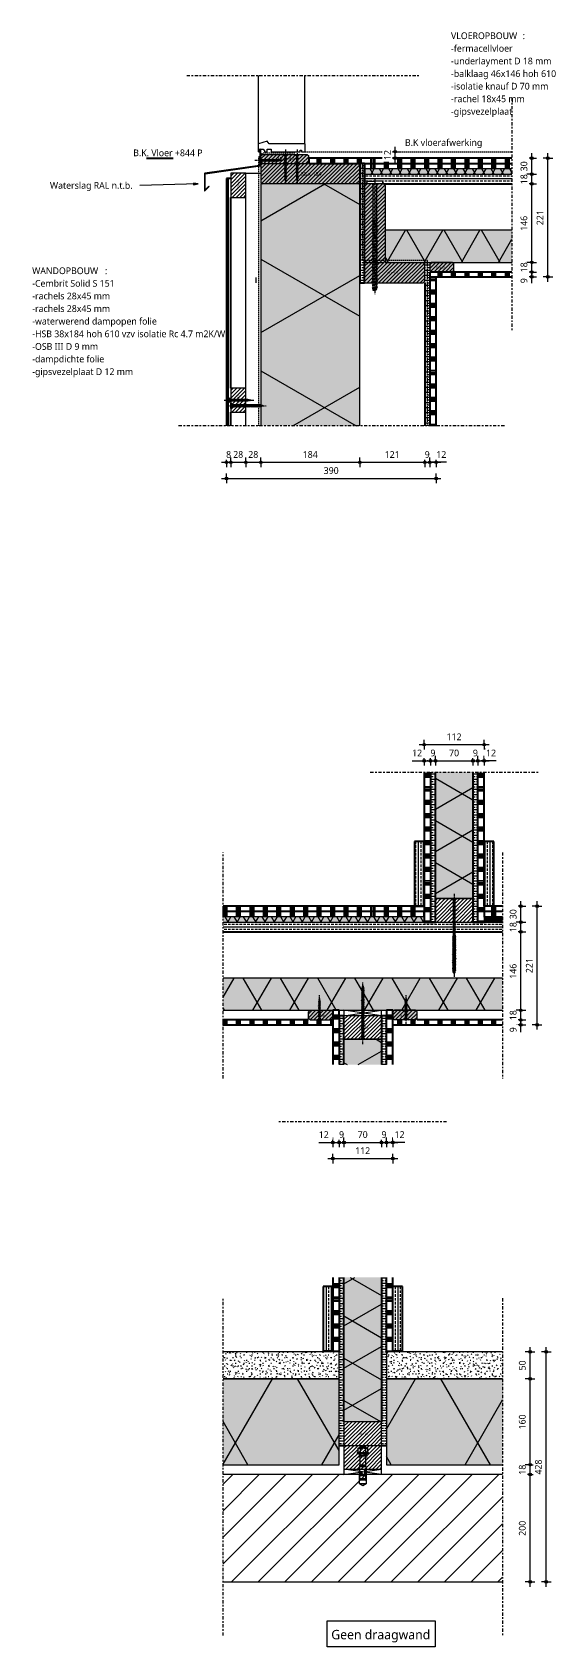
# Model space of a CAD drawing. Header units: millimetres. Extents: x 2927 to 18500, y -7154 to 6447.
# Drawn here: x 15655 to 16629, y -2459 to 547 of the extents above; entities that cross this region are included whole.
import ezdxf

# ---------------------------------------------------------------- set-up
doc = ezdxf.new("R2010")
doc.units = ezdxf.units.MM
for name, pattern in [('MV_center', [15, 6, -3, 3, -3]), ('MV_hartlijn_staal', [6.6, 5, -0.8, 0, -0.8]), ('MV_hidden', [3.75, 2.5, -1.25])]:
    doc.linetypes.add(name, pattern=pattern)
for name, color, linetype, lineweight in [('A-ANNO-DIMS', 211, 'Continuous', 13), ('A-ANNO-DIMS-5', 211, 'Continuous', 13), ('A-ANNO-NOTE', 131, 'Continuous', 18), ('A-DETL', 90, 'Continuous', 13), ('A-DETL-GENF', 92, 'Continuous', 18), ('A-DETL-MEDM', 33, 'Continuous', 18), ('G-ANNO-TEXT', 231, 'Continuous', 13)]:
    doc.layers.add(name, color=color, linetype=linetype, lineweight=lineweight)
doc.styles.add('Segoe UI', font='segoeui.ttf', dxfattribs={"height": 7.5})
doc.styles.add('Segoe UI_1', font='segoeui.ttf', dxfattribs={"height": 4})
doc.styles.add('Segoe UI_3', font='segoeui.ttf', dxfattribs={"height": 12.5})
doc.styles.add('Segoe UI_4', font='segoeui.ttf', dxfattribs={"height": 17.5})
doc.styles.add('Segoe UI_B', font='segoeui.ttf', dxfattribs={"height": 12.5})
doc.dimstyles.new('2_5_mm', dxfattribs={"dimscale": 304.8, "dimtxt": 13.092049, "dimasz": 0.016404, "dimexe": 0.029528, "dimexo": 0.0625, "dimgap": 0.014764, "dimtad": 1, "dimdec": 0, "dimzin": 0, "dimdsep": 46, "dimtxsty": 'Segoe UI_3', "dimblk1": 'DOTBLANK', "dimblk2": 'DOTBLANK', "dimsah": 1, "dimcen": 0.09, "dimdle": 0.029528, "dimazin": 0, "dimtfac": 1, "dimtdec": 4, "dimtix": 1, "dimtmove": 0, "dimatfit": 3, "dimfxl": 0.029528, "dimfxlon": 1, "dimtvp": 1, "dimtfill": 1, "dimtolj": 1, "dimtzin": 0, "dimarcsym": 2})
doc.dimstyles.new('2_5_mm_2', dxfattribs={"dimscale": 304.8, "dimtxt": 13.092049, "dimasz": 0.016404, "dimexe": 0.029528, "dimexo": 0.0625, "dimgap": 0.014764, "dimtad": 1, "dimdec": 0, "dimzin": 0, "dimdsep": 46, "dimtxsty": 'Segoe UI_3', "dimblk1": 'DOTBLANK', "dimblk2": 'DOTBLANK', "dimsah": 1, "dimcen": 0.09, "dimdle": 0.029528, "dimazin": 0, "dimtfac": 1, "dimtdec": 4, "dimtix": 1, "dimtmove": 1, "dimatfit": 3, "dimfxl": 0.029528, "dimfxlon": 1, "dimtvp": 1, "dimtfill": 1, "dimtolj": 1, "dimtzin": 0, "dimarcsym": 2})
doc.dimstyles.new('2_5_mm_4', dxfattribs={"dimscale": 304.8, "dimtxt": 13.092049, "dimasz": 0.016404, "dimexe": 0.029528, "dimexo": 0.0625, "dimgap": 0.014764, "dimtad": 1, "dimdec": 0, "dimzin": 0, "dimdsep": 46, "dimtxsty": 'Segoe UI_3', "dimblk1": 'DOTBLANK', "dimblk2": 'DOTBLANK', "dimsah": 1, "dimcen": 0.09, "dimdle": 0.029528, "dimazin": 0, "dimtfac": 1, "dimtdec": 4, "dimtix": 1, "dimtmove": 0, "dimatfit": 3, "dimfxl": 0.029528, "dimfxlon": 1, "dimtvp": 1, "dimtfill": 1, "dimtolj": 1, "dimtzin": 0, "dimarcsym": 2})
pattern_1 = [(90, (10, 0), (-25, 1e-15), []), (90, (12.5, 0), (-25, 1e-15), []), (90, (15, 0), (-25, 1e-15), []), (90, (17.5, 0), (-25, 1e-15), [])]
pattern_2 = [(0, (0, 0), (0, 9.476), []), (0, (0, 4.738), (0, 9.476), [4.738, -2.369])]
pattern_3 = [(0, (0, 10), (0, 25), []), (0, (0, 12.5), (0, 25), []), (0, (0, 15), (0, 25), []), (0, (0, 17.5), (0, 25), [])]
pattern_4 = [(60, (0, 60.8), (-51.9615, 30), []), (120, (0, 60.8), (-51.9615, -30), [])]
pattern_5 = [(90, (0, 0), (-9.525, 6e-16), []), (90, (4.763, 0), (-9.525, 6e-16), [4.762, -2.381])]
pattern_6 = [(60, (32.3, 205.2), (-58.89, 34), []), (120, (32.3, 205.2), (-58.89, -34), [])]
pattern_7 = [(60, (-2375.531, 120.812), (-12.99038, 7.5), []), (120, (-2375.531, 120.812), (-12.99038, -7.5), [])]
pattern_8 = [(0, (0, 0), (20.32, 5.08), [1.676, -13.564, 1.676, -13.564, -81.28]), (0, (0, 0), (20.32, 5.08), [-30.48, 1.676, -28.804, 1.676, -13.564, -35.56]), (0, (0, 0), (20.32, 5.08), [-76.2, 1.676, -8.484, 1.676, -23.724]), (120, (7.62, 2.54), (-14.559409, 15.0576362), [1.676, -13.564, 1.676, -13.564, -81.28]), (120, (7.62, 2.54), (-14.559409, 15.0576362), [-30.48, 1.676, -28.804, 1.676, -13.564, -35.56]), (120, (7.62, 2.54), (-14.559409, 15.0576362), [-76.2, 1.676, -8.484, 1.676, -23.724]), (240, (10.16, 12.7), (-5.760591, -20.1376362), [1.676, -13.564, 1.676, -13.564, -81.28]), (240, (10.16, 12.7), (-5.760591, -20.1376362), [-30.48, 1.676, -28.804, 1.676, -13.564, -35.56]), (240, (10.16, 12.7), (-5.760591, -20.1376362), [-76.2, 1.676, -8.484, 1.676, -23.724])]

msp = doc.modelspace()

# ---------------------------------------------------------------- texts
at = {"layer": 'A-ANNO-NOTE', "lineweight": 13, "attachment_point": 1}
for s, insert, char_height, width, style in [('17 x 89', (16109.5, 314.4), 7.5, 40.485, 'Segoe UI'), ('38 x 184', (16154.2, 286.9), 7.5, 47.3, 'Segoe UI'), ('38 x 121', (16314.8, 101.4), 4, 27.658, 'Segoe UI_1'), ('18 x 45', (16405.2, 110.6), 4, 23.65, 'Segoe UI_1'), ('44 x 70', (16431.5, -1085.9), 4, 23.65, 'Segoe UI_1'), ('18 x 45', (16183, -1281.7), 4, 23.65, 'Segoe UI_1'), ('18 x 45', (16336.8, -1281.7), 4, 23.65, 'Segoe UI_1'), ('44 x 70', (16261.5, -1303.9), 4, 23.65, 'Segoe UI_1'), ('44 x 70', (16261.5, -2059.9), 4, 23.65, 'Segoe UI_1'), ('44 x 70', (16261.5, -2103.9), 4, 23.65, 'Segoe UI_1')]:
    msp.add_mtext(s, dxfattribs=dict(at, insert=insert, char_height=char_height, width=width, style=style))
at = {"layer": 'A-ANNO-NOTE', "lineweight": 13, "char_height": 4, "attachment_point": 1, "rotation": 90, "style": 'Segoe UI_1'}
for s, insert, width in [('28 x 45', (16036.3, 253.7), 23.65), ('44 x 146', (16288.1, 178.3), 27.658), ('28 x 45', (16036.3, -146.3), 23.65)]:
    msp.add_mtext(s, dxfattribs=dict(at, insert=insert, width=width))
at = {"layer": 'G-ANNO-TEXT', "color": 7, "char_height": 12.5, "attachment_point": 1}
for s, insert, width, style in [('VLOEROPBOUW', (16433.9, 546.6), 161.54, 'Segoe UI_B'), (':', (16567.2, 546.6), 4.409, 'Segoe UI_3'), ('-fermacellvloer ', (16433.9, 523.1), 146.308, 'Segoe UI_3'), ('-underlayment D 18 mm', (16433.9, 499.6), 231.688, 'Segoe UI_3'), ('-balklaag 46x146 hoh 610', (16433.9, 476.1), 243.713, 'Segoe UI_3'), ('-isolatie knauf D 70 mm', (16433.9, 452.7), 225.675, 'Segoe UI_3'), ('-rachel 18x45 mm', (16433.9, 429.2), 169.557, 'Segoe UI_3'), ('-gipsvezelplaat', (16433.9, 405.7), 141.097, 'Segoe UI_3'), ('B.K vloerafwerking', (16348.2, 347.8), 172.363, 'Segoe UI_3'), ('B.K. Vloer +844 P', (15842.7, 328.6), 161.941, 'Segoe UI_3'), ('Waterslag RAL n.t.b.', (15687.7, 268), 187.194, 'Segoe UI_3'), ('WANDOPBOUW', (15654.7, 109.1), 163.945, 'Segoe UI_B'), (':', (15790, 109.1), 4.409, 'Segoe UI_3'), ('-Cembrit Solid S 151', (15654.7, 85.7), 194.008, 'Segoe UI_3'), ('-rachels 28x45 mm', (15654.7, 62.2), 178.375, 'Segoe UI_3'), ('-rachels 28x45 mm', (15654.7, 38.7), 178.375, 'Segoe UI_3'), ('-waterwerend dampopen folie', (15654.7, 15.2), 284.599, 'Segoe UI_3'), ('-HSB 38x184 hoh 610 vzv isolatie Rc 4.7 m2K/W', (15654.7, -8.3), 450.949, 'Segoe UI_3'), ('-OSB III D 9 mm', (15654.7, -31.8), 151.92, 'Segoe UI_3'), ('-dampdichte folie ', (15654.7, -55.2), 173.165, 'Segoe UI_3'), ('-gipsvezelplaat D 12 mm', (15654.7, -78.7), 234.093, 'Segoe UI_3')]:
    msp.add_mtext(s, dxfattribs=dict(at, insert=insert, width=width, style=style))
at = {"layer": 'G-ANNO-TEXT', "color": 1, "insert": (16211.1, -2427.2), "char_height": 17.5, "width": 224.472, "attachment_point": 1, "style": 'Segoe UI_4'}
msp.add_mtext('Geen draagwand', dxfattribs=at)

# ---------------------------------------------------------------- blocks, each defined once
blk = doc.blocks.new('00 hout-rechthoekig - SLS 38x121-4311491-Details Domera')
at = {"layer": 'A-DETL-GENF'}
blk.add_hatch(color=256, dxfattribs=at).paths.add_polyline_path([(9, -38), (118.2, -38), (121, -35.2), (121, -2.8), (118.2, 0), (9, 0), (9, -35.2)])
at = {"layer": 'A-DETL-MEDM', "lineweight": 13}
h = blk.add_hatch(dxfattribs=at)
h.set_pattern_fill('FP_306', color=256, style=0, pattern_type=2)
h.set_pattern_definition([(45, (-16264.233, -118.484), (-3.5355339, 3.5355339), [])])
h.paths.add_polyline_path([(9, -38), (118.2, -38), (121, -35.2), (121, -2.8), (118.2, 0), (9, 0), (9, -35.2)])
at = {"layer": 'A-DETL-MEDM'}
for p, q in [((118.2, 0), (121, -2.8)), ((118.2, 0), (121, -2.8)), ((121, -35.2), (121, -2.8)), ((9, -38), (118.2, -38)), ((121, -35.2), (118.2, -38)), ((118.2, -38), (121, -35.2))]:
    blk.add_line(p, q, dxfattribs=at)
blk = doc.blocks.new('42_isolatie - Type 1-4084879-Details Domera')
at = {"layer": 'A-DETL-GENF'}
blk.add_hatch(color=256, dxfattribs=at).paths.add_polyline_path([(236.3, 0.8), (236.3, 60.8), (0.3, 60.8), (0.3, 0.8), (128.3, 0.8)])
at = {"layer": 'A-DETL-GENF', "lineweight": 13}
h = blk.add_hatch(dxfattribs=at)
h.set_pattern_fill('FP_308', color=256, style=0, pattern_type=2)
h.set_pattern_definition(pattern_4)
h.paths.add_polyline_path([(236.3, 0.8), (236.3, 60.8), (0.3, 60.8), (0.3, 0.8), (128.3, 0.8)])
at = {"layer": 'A-DETL-GENF'}
for p, q in [((236.3, 60.8), (0.3, 60.8)), ((0.3, 60.8), (0.3, 3.6)), ((236.3, 60.8), (0.3, 60.8)), ((0.3, 3.6), (0.3, 0.8)), ((0.3, 0.8), (83.3, 0.8)), ((0.3, 0.8), (83.3, 0.8)), ((128.3, 0.8), (236.3, 0.8)), ((128.3, 0.8), (236.3, 0.8))]:
    blk.add_line(p, q, dxfattribs=at)
blk = doc.blocks.new('00 hout-rechthoekig - SLS 38x184-V255-Details Domera')
at = {"layer": 'A-DETL-GENF'}
blk.add_hatch(color=256, dxfattribs=at).paths.add_polyline_path([(134.8, -38), (181.2, -38), (184, -35.2), (184, -2.8), (181.2, 0), (2.8, 0), (0, -2.9), (0, -35.2), (2.8, -38)])
at = {"layer": 'A-DETL-MEDM', "lineweight": 13}
h = blk.add_hatch(dxfattribs=at)
h.set_pattern_fill('FP_310', color=256, style=0, pattern_type=2)
h.set_pattern_definition([(45, (-16080.233, -302.484), (-3.5355339, 3.5355339), [])])
h.paths.add_polyline_path([(134.8, -38), (181.2, -38), (184, -35.2), (184, -2.8), (181.2, 0), (2.8, 0), (0, -2.9), (0, -35.2), (2.8, -38)])
at = {"layer": 'A-DETL-MEDM'}
for p, q in [((0, -2.8), (2.8, 0)), ((2.8, 0), (0, -2.8)), ((181.2, 0), (184, -2.8)), ((0, -4.5), (0, -35.2)), ((181.2, 0), (184, -2.8)), ((2.8, -38), (0, -35.2)), ((0, -35.2), (2.8, -38)), ((184, -35.2), (181.2, -38)), ((181.2, -38), (184, -35.2))]:
    blk.add_line(p, q, dxfattribs=at)
blk = doc.blocks.new('42_isolatie - Type 1-V258-Details Domera')
at = {"layer": 'A-DETL-GENF'}
blk.add_hatch(color=256, dxfattribs=at).paths.add_polyline_path([(631.3, 0.8), (631.3, 60.8), (111.3, 60.8), (111.3, 0.8), (472.3, 0.8)])
at = {"layer": 'A-DETL-GENF', "lineweight": 13}
h = blk.add_hatch(dxfattribs=at)
h.set_pattern_fill('FP_308', color=256, style=0, pattern_type=2)
h.set_pattern_definition(pattern_4)
h.paths.add_polyline_path([(631.3, 0.8), (631.3, 60.8), (111.3, 60.8), (111.3, 0.8), (472.3, 0.8)])
at = {"layer": 'A-DETL-GENF'}
for p, q in [((631.3, 60.8), (111.3, 60.8)), ((631.3, 60.8), (111.3, 60.8)), ((111.3, 0.8), (270.3, 0.8)), ((111.3, 0.8), (270.3, 0.8)), ((270.3, 0.8), (273.1, 0.8)), ((273.1, 0.8), (312.4, 0.8)), ((312.4, 0.8), (315.3, 0.8)), ((315.3, 0.8), (327.3, 0.8)), ((327.3, 0.8), (415.3, 0.8)), ((327.3, 0.8), (415.3, 0.8)), ((415.3, 0.8), (427.3, 0.8)), ((427.3, 0.8), (430.1, 0.8)), ((430.1, 0.8), (469.4, 0.8)), ((469.4, 0.8), (472.3, 0.8)), ((472.3, 0.8), (631.3, 0.8)), ((472.3, 0.8), (631.3, 0.8))]:
    blk.add_line(p, q, dxfattribs=at)
blk = doc.blocks.new('42_isolatie - Type 1-4084847-Details Domera')
at = {"layer": 'A-DETL-GENF'}
h = blk.add_hatch(color=256, dxfattribs=at)
h.paths.add_polyline_path([(0.3, 0.8), (268.2, 0.8), (268.2, 70.8), (0.3, 70.8)])
h.paths.add_polyline_path([(664.3, 0.8), (711.6, 0.8), (711.6, 70.8), (664.3, 70.8)])
at = {"layer": 'A-DETL-GENF', "lineweight": 13}
h = blk.add_hatch(dxfattribs=at)
h.set_pattern_fill('FP_63', color=256, style=0, pattern_type=2)
h.set_pattern_definition(pattern_6)
h.paths.add_polyline_path([(0.3, 0.8), (268.2, 0.8), (268.2, 70.8), (0.3, 70.8)])
h.paths.add_polyline_path([(664.3, 0.8), (711.6, 0.8), (711.6, 70.8), (664.3, 70.8)])
at = {"layer": 'A-DETL-GENF'}
for p, q in [((268.2, 70.8), (0.3, 70.8)), ((0.3, 70.8), (0.3, 0.8)), ((0.3, 70.8), (0.3, 0.8)), ((711.6, 0.8), (711.6, 70.8)), ((0.3, 0.8), (268.2, 0.8))]:
    blk.add_line(p, q, dxfattribs=at)
blk = doc.blocks.new('00 hout rechthoekig - 44x70-V266-Details Domera')
at = {"layer": 'A-DETL-GENF', "lineweight": 13}
h = blk.add_hatch(dxfattribs=at)
h.set_pattern_fill('FP_325', color=256, style=0, pattern_type=2)
h.set_pattern_definition([(45, (-16234.834, 1283.764), (-3.5355339, 3.5355339), [])])
h.paths.add_polyline_path([(70, -44), (70, 0), (0, 0), (0, -44)])
at = {"layer": 'A-DETL-MEDM'}
for p, q in [((70, 0), (0, 0)), ((0, -44), (70, -44))]:
    blk.add_line(p, q, dxfattribs=at)
blk = doc.blocks.new('00 hout-rechthoekig - Vuren 18x45-V268-Details Domera')
at = {"layer": 'A-DETL-GENF'}
blk.add_hatch(color=256, dxfattribs=at).paths.add_polyline_path([(42.2, 0), (2.8, 0), (0, -2.8), (0, -15.2), (2.8, -18), (42.2, -18), (45, -15.2), (45, -2.8)])
at = {"layer": 'A-DETL-MEDM', "lineweight": 13}
h = blk.add_hatch(dxfattribs=at)
h.set_pattern_fill('FP_328', color=256, style=0, pattern_type=2)
h.set_pattern_definition([(225, (16370.834, -1291.764), (3.5355339, -3.5355339), [])])
h.paths.add_polyline_path([(42.2, 0), (2.8, 0), (0, -2.8), (0, -15.2), (2.8, -18), (42.2, -18), (45, -15.2), (45, -2.8)])
at = {"layer": 'A-DETL-MEDM'}
for p, q in [((0, -2.8), (2.8, 0)), ((2.8, 0), (0, -2.8)), ((2.8, 0), (42.2, 0)), ((42.2, 0), (45, -2.8)), ((0, -2.8), (0, -15.2)), ((2.8, -18), (0, -15.2)), ((0, -15.2), (2.8, -18)), ((2.8, -18), (42.2, -18)), ((42.2, 0), (45, -2.8)), ((45, -15.2), (42.2, -18)), ((42.2, -18), (45, -15.2))]:
    blk.add_line(p, q, dxfattribs=at)
blk = doc.blocks.new('00 hout-rechthoekig - Vuren 18x45-V269-Details Domera')
at = {"layer": 'A-DETL-GENF'}
blk.add_hatch(color=256, dxfattribs=at).paths.add_polyline_path([(42.2, 0), (45, 2.8), (45, 15.2), (42.2, 18), (2.8, 18), (0, 15.2), (0, 2.8), (2.8, 0)])
at = {"layer": 'A-DETL-MEDM', "lineweight": 13}
h = blk.add_hatch(dxfattribs=at)
h.set_pattern_fill('FP_329', color=256, style=0, pattern_type=2)
h.set_pattern_definition([(45, (-16168.834, 1291.764), (-3.5355339, 3.5355339), [])])
h.paths.add_polyline_path([(42.2, 0), (45, 2.8), (45, 15.2), (42.2, 18), (2.8, 18), (0, 15.2), (0, 2.8), (2.8, 0)])
at = {"layer": 'A-DETL-MEDM'}
for p, q in [((0, 15.2), (2.8, 18)), ((0, 15.2), (2.8, 18)), ((0, 2.8), (0, 15.2)), ((2.8, 0), (0, 2.8)), ((2.8, 0), (0, 2.8)), ((2.8, 18), (42.2, 18)), ((2.8, 0), (42.2, 0)), ((42.2, 18), (45, 15.2)), ((42.2, 18), (45, 15.2)), ((45, 2.8), (42.2, 0)), ((42.2, 0), (45, 2.8))]:
    blk.add_line(p, q, dxfattribs=at)
blk = doc.blocks.new('00 hout-rechthoekig - SLS 17x89-4311496-Details Domera')
at = {"layer": 'A-DETL-GENF'}
blk.add_hatch(color=256, dxfattribs=at).paths.add_polyline_path([(86.2, -17), (89, -14.2), (89, -2.8), (86.2, 0), (2.8, 0), (0, -2.8), (0, -14.2), (2.8, -17)])
at = {"layer": 'A-DETL-MEDM', "lineweight": 13}
h = blk.add_hatch(dxfattribs=at)
h.set_pattern_fill('FP_333', color=256, style=0, pattern_type=2)
h.set_pattern_definition([(45, (-16080.233, -319.484), (-3.5355339, 3.5355339), [])])
h.paths.add_polyline_path([(86.2, -17), (89, -14.2), (89, -2.8), (86.2, 0), (2.8, 0), (0, -2.8), (0, -14.2), (2.8, -17)])
at = {"layer": 'A-DETL-MEDM'}
for p, q in [((0, -2.8), (2.8, 0)), ((2.8, 0), (0, -2.8)), ((2.8, 0), (86.2, 0)), ((86.2, 0), (89, -2.8)), ((2.8, -17), (0, -14.2)), ((0, -14.2), (2.8, -17)), ((2.8, -17), (86.2, -17)), ((86.2, 0), (89, -2.8)), ((89, -14.2), (86.2, -17)), ((86.2, -17), (89, -14.2)), ((89, -7), (89, -2.8))]:
    blk.add_line(p, q, dxfattribs=at)
blk = doc.blocks.new('28 schroeven 2D - Verzonken schroef 5_0x100mm-3245536-Details Domera')
at = {"layer": 'A-DETL-GENF', "lineweight": 5}
for p, q in [((-4.9, 0), (4.9, 0)), ((-2, -2.4), (-4.9, 0)), ((4.9, 0), (2, -2.4)), ((-4.5, -0.3), (4.5, -0.3)), ((2.5, -4.7), (-2.5, -5.9)), ((-2.5, -5.9), (-1.8, -5.3)), ((2.5, -6.9), (-2.5, -8.1)), ((-2.5, -8.1), (-1.8, -7.4)), ((2.5, -9.1), (-2.5, -10.2)), ((-2.5, -10.2), (-1.8, -9.6)), ((2.5, -11.2), (-2.5, -12.4)), ((-2.5, -12.4), (-1.8, -11.8)), ((2.5, -13.4), (-2.5, -14.6)), ((-2.5, -14.6), (-1.8, -13.9)), ((2.5, -15.6), (-2.5, -16.8)), ((-2.5, -16.8), (-1.8, -16.1)), ((2.5, -17.8), (-2.5, -18.9)), ((-2.5, -18.9), (-1.8, -18.3)), ((2.5, -19.9), (-2.5, -21.1)), ((-2.5, -21.1), (-1.8, -20.5)), ((2.5, -22.1), (-2.5, -23.3)), ((-2.5, -23.3), (-1.8, -22.6)), ((2.5, -24.3), (-2.5, -25.4)), ((-2.5, -25.4), (-1.8, -24.8)), ((2.5, -26.4), (-2.5, -27.6)), ((-2.5, -27.6), (-1.8, -27)), ((2.5, -28.6), (-2.5, -29.8)), ((-2.5, -29.8), (-1.8, -29.1)), ((-1.5, -4), (1.5, -3.3)), ((-1.5, -3.6), (-1.5, -95)), ((1.5, -95), (1.5, -3.6)), ((1.8, -5.4), (2.5, -4.7)), ((1.8, -7.5), (2.5, -6.9)), ((1.8, -9.7), (2.5, -9.1)), ((1.8, -11.9), (2.5, -11.2)), ((1.8, -14.1), (2.5, -13.4)), ((1.8, -16.2), (2.5, -15.6)), ((1.8, -18.4), (2.5, -17.8)), ((1.8, -20.6), (2.5, -19.9)), ((1.8, -22.7), (2.5, -22.1)), ((1.8, -24.9), (2.5, -24.3)), ((1.8, -27.1), (2.5, -26.4)), ((1.8, -29.3), (2.5, -28.6)), ((2.5, -30.8), (-2.5, -31.9)), ((-2.5, -31.9), (-1.8, -31.3)), ((2.5, -33), (-2.5, -34.1)), ((-2.5, -34.1), (-1.8, -33.5)), ((2.5, -35.1), (-2.5, -36.3)), ((-2.5, -36.3), (-1.8, -35.6)), ((2.5, -37.3), (-2.5, -38.5)), ((-2.5, -38.5), (-1.8, -37.8)), ((2.5, -39.5), (-2.5, -40.6)), ((-2.5, -40.6), (-1.8, -40)), ((2.5, -41.6), (-2.5, -42.8)), ((-2.5, -42.8), (-1.8, -42.2)), ((2.5, -43.8), (-2.5, -45)), ((-2.5, -45), (-1.8, -44.3)), ((2.5, -46), (-2.5, -47.1)), ((-2.5, -47.1), (-1.8, -46.5)), ((2.5, -48.1), (-2.5, -49.3)), ((-2.5, -49.3), (-1.8, -48.7)), ((2.5, -50.3), (-2.5, -51.5)), ((-2.5, -51.5), (-1.8, -50.8)), ((2.5, -52.5), (-2.5, -53.7)), ((-2.5, -53.7), (-1.8, -53)), ((2.5, -54.7), (-2.5, -55.8)), ((-2.5, -55.8), (-1.8, -55.2)), ((2.5, -56.8), (-2.5, -58)), ((-2.5, -58), (-1.8, -57.4)), ((2.5, -59), (-2.5, -60.2)), ((-2.5, -60.2), (-1.8, -59.5)), ((1.8, -31.4), (2.5, -30.8)), ((1.8, -33.6), (2.5, -33)), ((1.8, -35.8), (2.5, -35.1)), ((1.8, -37.9), (2.5, -37.3)), ((1.8, -40.1), (2.5, -39.5)), ((1.8, -42.3), (2.5, -41.6)), ((1.8, -44.4), (2.5, -43.8)), ((1.8, -46.6), (2.5, -46)), ((1.8, -48.8), (2.5, -48.1)), ((1.8, -51), (2.5, -50.3)), ((1.8, -53.1), (2.5, -52.5)), ((1.8, -55.3), (2.5, -54.7)), ((1.8, -57.5), (2.5, -56.8)), ((1.8, -59.6), (2.5, -59)), ((2.5, -61.2), (-2.5, -62.3)), ((-2.5, -62.3), (-1.8, -61.7)), ((2.5, -63.3), (-2.5, -64.5)), ((-2.5, -64.5), (-1.8, -63.9)), ((2.5, -65.5), (-2.5, -66.7)), ((-2.5, -66.7), (-1.8, -66)), ((2.5, -67.7), (-2.5, -68.8)), ((-2.5, -68.8), (-1.8, -68.2)), ((2.5, -69.9), (-2.5, -71)), ((-2.5, -71), (-1.8, -70.4)), ((2.5, -72), (-2.5, -73.2)), ((-2.5, -73.2), (-1.8, -72.5)), ((2.5, -74.2), (-2.5, -75.4)), ((-2.5, -75.4), (-1.8, -74.7)), ((2.5, -76.4), (-2.5, -77.5)), ((-2.5, -77.5), (-1.8, -76.9)), ((2.5, -78.5), (-2.5, -79.7)), ((-2.5, -79.7), (-1.8, -79.1)), ((2.5, -80.7), (-2.5, -81.9)), ((-2.5, -81.9), (-1.8, -81.2)), ((2.5, -82.9), (-2.5, -84)), ((-2.5, -84), (-1.8, -83.4)), ((2.5, -85), (-2.5, -86.2)), ((-2.5, -86.2), (-1.8, -85.6)), ((2.5, -87.2), (-2.5, -88.4)), ((-2.5, -88.4), (-1.8, -87.7)), ((2.5, -89.4), (-2.5, -90.6)), ((-2.5, -90.6), (-1.8, -89.9)), ((1.8, -61.8), (2.5, -61.2)), ((1.8, -64), (2.5, -63.3)), ((1.8, -66.2), (2.5, -65.5)), ((1.8, -68.3), (2.5, -67.7)), ((1.8, -70.5), (2.5, -69.9)), ((1.8, -72.7), (2.5, -72)), ((1.8, -74.8), (2.5, -74.2)), ((1.8, -77), (2.5, -76.4)), ((1.8, -79.2), (2.5, -78.5)), ((1.8, -81.3), (2.5, -80.7)), ((1.8, -83.5), (2.5, -82.9)), ((1.8, -85.7), (2.5, -85)), ((1.8, -87.9), (2.5, -87.2)), ((1.8, -90), (2.5, -89.4)), ((2.5, -91.6), (-2.5, -92.7)), ((-2.5, -92.7), (-1.8, -92.1)), ((2.5, -93.7), (-2.5, -94.9)), ((-2.5, -94.9), (-1.8, -94.3)), ((1.8, -95.8), (-1.8, -96.7)), ((-1.8, -96.7), (-1, -96)), ((-1.5, -95), (0, -100)), ((-1, -98.7), (-0.3, -98.1)), ((1, -98.2), (-1, -98.7)), ((0, -100), (1.5, -95)), ((0.3, -98.9), (1, -98.2)), ((1, -96.5), (1.8, -95.8)), ((1.8, -92.2), (2.5, -91.6)), ((1.8, -94.4), (2.5, -93.7))]:
    blk.add_line(p, q, dxfattribs=at)
at = {"layer": 'A-DETL-GENF'}
for p, q in [((-1.5, -3.6), (-1.5, 0)), ((1.5, -3.6), (1.5, 0))]:
    blk.add_line(p, q, dxfattribs=at)
at = {"layer": 'A-DETL-GENF', "linetype": 'MV_hartlijn_staal', "lineweight": 13}
blk.add_line((0, 9.1), (0, -105.9), dxfattribs=at)
at = {"layer": 'A-DETL-GENF', "lineweight": 5}
for centre, start, end in [((-3, -3.6), 360, 50), ((3, -3.6), 130, 180)]:
    blk.add_arc(centre, 1.5, start, end, dxfattribs=at)
for points in [[(-2.5, -5.9), (-1.8, -6.2), (1.8, -5.4)], [(-2.5, -8.1), (-1.8, -8.4), (1.8, -7.5)], [(-2.5, -10.2), (-1.8, -10.5), (1.8, -9.7)], [(-2.5, -12.4), (-1.8, -12.7), (1.8, -11.9)], [(-2.5, -14.6), (-1.8, -14.9), (1.8, -14.1)], [(-2.5, -16.8), (-1.8, -17), (1.8, -16.2)], [(-2.5, -18.9), (-1.8, -19.2), (1.8, -18.4)], [(-2.5, -21.1), (-1.8, -21.4), (1.8, -20.6)], [(-2.5, -23.3), (-1.8, -23.6), (1.8, -22.7)], [(-2.5, -25.4), (-1.8, -25.7), (1.8, -24.9)], [(-2.5, -27.6), (-1.8, -27.9), (1.8, -27.1)], [(-2.5, -29.8), (-1.8, -30.1), (1.8, -29.3)], [(-1.8, -5.3), (2.2, -4.5), (2.5, -4.7)], [(-1.8, -7.4), (2.2, -6.6), (2.5, -6.9)], [(-1.8, -9.6), (2.2, -8.8), (2.5, -9.1)], [(-1.8, -11.8), (2.2, -11), (2.5, -11.2)], [(-1.8, -13.9), (2.2, -13.1), (2.5, -13.4)], [(-1.8, -16.1), (2.2, -15.3), (2.5, -15.6)], [(-1.8, -18.3), (2.2, -17.5), (2.5, -17.8)], [(-1.8, -20.5), (2.2, -19.7), (2.5, -19.9)], [(-1.8, -22.6), (2.2, -21.8), (2.5, -22.1)], [(-1.8, -24.8), (2.2, -24), (2.5, -24.3)], [(-1.8, -27), (2.2, -26.2), (2.5, -26.4)], [(-1.8, -29.1), (2.2, -28.3), (2.5, -28.6)], [(-2.5, -31.9), (-1.8, -32.2), (1.8, -31.4)], [(-2.5, -34.1), (-1.8, -34.4), (1.8, -33.6)], [(-2.5, -36.3), (-1.8, -36.6), (1.8, -35.8)], [(-2.5, -38.5), (-1.8, -38.8), (1.8, -37.9)], [(-2.5, -40.6), (-1.8, -40.9), (1.8, -40.1)], [(-2.5, -42.8), (-1.8, -43.1), (1.8, -42.3)], [(-2.5, -45), (-1.8, -45.3), (1.8, -44.4)], [(-2.5, -47.1), (-1.8, -47.4), (1.8, -46.6)], [(-2.5, -49.3), (-1.8, -49.6), (1.8, -48.8)], [(-2.5, -51.5), (-1.8, -51.8), (1.8, -51)], [(-2.5, -53.7), (-1.8, -53.9), (1.8, -53.1)], [(-2.5, -55.8), (-1.8, -56.1), (1.8, -55.3)], [(-2.5, -58), (-1.8, -58.3), (1.8, -57.5)], [(-2.5, -60.2), (-1.8, -60.5), (1.8, -59.6)], [(-1.8, -31.3), (2.2, -30.5), (2.5, -30.8)], [(-1.8, -33.5), (2.2, -32.7), (2.5, -33)], [(-1.8, -35.6), (2.2, -34.8), (2.5, -35.1)], [(-1.8, -37.8), (2.2, -37), (2.5, -37.3)], [(-1.8, -40), (2.2, -39.2), (2.5, -39.5)], [(-1.8, -42.2), (2.2, -41.4), (2.5, -41.6)], [(-1.8, -44.3), (2.2, -43.5), (2.5, -43.8)], [(-1.8, -46.5), (2.2, -45.7), (2.5, -46)], [(-1.8, -48.7), (2.2, -47.9), (2.5, -48.1)], [(-1.8, -50.8), (2.2, -50), (2.5, -50.3)], [(-1.8, -53), (2.2, -52.2), (2.5, -52.5)], [(-1.8, -55.2), (2.2, -54.4), (2.5, -54.7)], [(-1.8, -57.4), (2.2, -56.6), (2.5, -56.8)], [(-1.8, -59.5), (2.2, -58.7), (2.5, -59)], [(-2.5, -62.3), (-1.8, -62.6), (1.8, -61.8)], [(-2.5, -64.5), (-1.8, -64.8), (1.8, -64)], [(-2.5, -66.7), (-1.8, -67), (1.8, -66.2)], [(-2.5, -68.8), (-1.8, -69.1), (1.8, -68.3)], [(-2.5, -71), (-1.8, -71.3), (1.8, -70.5)], [(-2.5, -73.2), (-1.8, -73.5), (1.8, -72.7)], [(-2.5, -75.4), (-1.8, -75.7), (1.8, -74.8)], [(-2.5, -77.5), (-1.8, -77.8), (1.8, -77)], [(-2.5, -79.7), (-1.8, -80), (1.8, -79.2)], [(-2.5, -81.9), (-1.8, -82.2), (1.8, -81.3)], [(-2.5, -84), (-1.8, -84.3), (1.8, -83.5)], [(-2.5, -86.2), (-1.8, -86.5), (1.8, -85.7)], [(-2.5, -88.4), (-1.8, -88.7), (1.8, -87.9)], [(-2.5, -90.6), (-1.8, -90.8), (1.8, -90)], [(-1.8, -61.7), (2.2, -60.9), (2.5, -61.2)], [(-1.8, -63.9), (2.2, -63.1), (2.5, -63.3)], [(-1.8, -66), (2.2, -65.2), (2.5, -65.5)], [(-1.8, -68.2), (2.2, -67.4), (2.5, -67.7)], [(-1.8, -70.4), (2.2, -69.6), (2.5, -69.9)], [(-1.8, -72.5), (2.2, -71.7), (2.5, -72)], [(-1.8, -74.7), (2.2, -73.9), (2.5, -74.2)], [(-1.8, -76.9), (2.2, -76.1), (2.5, -76.4)], [(-1.8, -79.1), (2.2, -78.3), (2.5, -78.5)], [(-1.8, -81.2), (2.2, -80.4), (2.5, -80.7)], [(-1.8, -83.4), (2.2, -82.6), (2.5, -82.9)], [(-1.8, -85.6), (2.2, -84.8), (2.5, -85)], [(-1.8, -87.7), (2.2, -86.9), (2.5, -87.2)], [(-1.8, -89.9), (2.2, -89.1), (2.5, -89.4)], [(-2.5, -92.7), (-1.8, -93), (1.8, -92.2)], [(-2.5, -94.9), (-1.8, -95.2), (1.8, -94.4)], [(-1.8, -92.1), (2.2, -91.3), (2.5, -91.6)], [(-1.8, -94.3), (2.2, -93.5), (2.5, -93.7)], [(-1.8, -96.7), (-1.3, -96.9), (1, -96.5)], [(-1, -96), (1.6, -95.6), (1.8, -95.8)], [(-1, -98.7), (-0.8, -98.8), (0.3, -98.9)], [(-0.3, -98.1), (1, -98.1), (1, -98.2)]]:
    blk.add_open_spline(points, degree=2, dxfattribs=at)
blk = doc.blocks.new('28 schroeven 2D - Verzonken schroef 4_0x50mm-V274-Details Domera')
at = {"layer": 'A-DETL-GENF', "lineweight": 5}
for p, q in [((-4.4, 0), (4.4, 0)), ((-1.5, -2.4), (-4.4, 0)), ((4.4, 0), (1.5, -2.4)), ((-4, -0.3), (4, -0.3)), ((2, -5), (-2, -5.9)), ((-2, -5.9), (-1.3, -5.3)), ((2, -7.4), (-2, -8.3)), ((-2, -8.3), (-1.3, -7.7)), ((2, -9.8), (-2, -10.8)), ((-2, -10.8), (-1.3, -10.1)), ((2, -12.3), (-2, -13.2)), ((-2, -13.2), (-1.3, -12.6)), ((2, -14.7), (-2, -15.6)), ((-2, -15.6), (-1.3, -15)), ((2, -17.2), (-2, -18.1)), ((-2, -18.1), (-1.3, -17.4)), ((2, -19.6), (-2, -20.5)), ((-2, -20.5), (-1.3, -19.9)), ((2, -22), (-2, -23)), ((-2, -23), (-1.3, -22.3)), ((2, -24.5), (-2, -25.4)), ((-2, -25.4), (-1.3, -24.8)), ((2, -26.9), (-2, -27.8)), ((-2, -27.8), (-1.3, -27.2)), ((2, -29.3), (-2, -30.3)), ((-2, -30.3), (-1.3, -29.6)), ((-1, -4), (1, -3.3)), ((-1, -3.6), (-1, -45)), ((1, -45), (1, -3.6)), ((1.3, -5.6), (2, -5)), ((1.3, -8), (2, -7.4)), ((1.3, -10.5), (2, -9.8)), ((1.3, -12.9), (2, -12.3)), ((1.3, -15.4), (2, -14.7)), ((1.3, -17.8), (2, -17.2)), ((1.3, -20.2), (2, -19.6)), ((1.3, -22.7), (2, -22)), ((1.3, -25.1), (2, -24.5)), ((1.3, -27.5), (2, -26.9)), ((1.3, -30), (2, -29.3)), ((2, -31.8), (-2, -32.7)), ((-2, -32.7), (-1.3, -32.1)), ((2, -34.2), (-2, -35.1)), ((-2, -35.1), (-1.3, -34.5)), ((2, -36.7), (-2, -37.6)), ((-2, -37.6), (-1.3, -36.9)), ((2, -39.1), (-2, -40)), ((-2, -40), (-1.3, -39.4)), ((2, -41.5), (-2, -42.5)), ((-2, -42.5), (-1.3, -41.8)), ((2, -44), (-2, -44.9)), ((-2, -44.9), (-1.3, -44.3)), ((-1.3, -46.7), (-0.5, -46)), ((1.3, -46.1), (-1.3, -46.7)), ((-1, -45), (0, -50)), ((-0.5, -48.7), (0.2, -48.1)), ((0.5, -48.5), (-0.5, -48.7)), ((-0.2, -49.1), (0.5, -48.5)), ((0, -50), (1, -45)), ((0.5, -46.7), (1.3, -46.1)), ((1.3, -32.4), (2, -31.8)), ((1.3, -34.9), (2, -34.2)), ((1.3, -37.3), (2, -36.7)), ((1.3, -39.7), (2, -39.1)), ((1.3, -42.2), (2, -41.5)), ((1.3, -44.6), (2, -44))]:
    blk.add_line(p, q, dxfattribs=at)
at = {"layer": 'A-DETL-GENF'}
for p, q in [((-1, -3.6), (-1, 0)), ((1, -3.6), (1, 0))]:
    blk.add_line(p, q, dxfattribs=at)
at = {"layer": 'A-DETL-GENF', "linetype": 'MV_hartlijn_staal', "lineweight": 13}
blk.add_line((0, 9.1), (0, -55), dxfattribs=at)
at = {"layer": 'A-DETL-GENF', "lineweight": 5}
for centre, start, end in [((-2.5, -3.6), 360, 50), ((2.5, -3.6), 130, 180)]:
    blk.add_arc(centre, 1.5, start, end, dxfattribs=at)
for points in [[(-2, -5.9), (-1.5, -6.1), (1.3, -5.6)], [(-2, -8.3), (-1.5, -8.6), (1.3, -8)], [(-2, -10.8), (-1.5, -11), (1.3, -10.5)], [(-2, -13.2), (-1.5, -13.5), (1.3, -12.9)], [(-2, -15.6), (-1.5, -15.9), (1.3, -15.4)], [(-2, -18.1), (-1.5, -18.3), (1.3, -17.8)], [(-2, -20.5), (-1.5, -20.8), (1.3, -20.2)], [(-2, -23), (-1.5, -23.2), (1.3, -22.7)], [(-2, -25.4), (-1.5, -25.6), (1.3, -25.1)], [(-2, -27.8), (-1.5, -28.1), (1.3, -27.5)], [(-2, -30.3), (-1.5, -30.5), (1.3, -30)], [(-1.3, -5.3), (1.8, -4.8), (2, -5)], [(-1.3, -7.7), (1.8, -7.2), (2, -7.4)], [(-1.3, -10.1), (1.8, -9.6), (2, -9.8)], [(-1.3, -12.6), (1.8, -12.1), (2, -12.3)], [(-1.3, -15), (1.8, -14.5), (2, -14.7)], [(-1.3, -17.4), (1.8, -16.9), (2, -17.2)], [(-1.3, -19.9), (1.8, -19.4), (2, -19.6)], [(-1.3, -22.3), (1.8, -21.8), (2, -22)], [(-1.3, -24.8), (1.8, -24.2), (2, -24.5)], [(-1.3, -27.2), (1.8, -26.7), (2, -26.9)], [(-1.3, -29.6), (1.8, -29.1), (2, -29.3)], [(-2, -32.7), (-1.5, -32.9), (1.3, -32.4)], [(-2, -35.1), (-1.5, -35.4), (1.3, -34.9)], [(-2, -37.6), (-1.5, -37.8), (1.3, -37.3)], [(-2, -40), (-1.5, -40.3), (1.3, -39.7)], [(-2, -42.5), (-1.5, -42.7), (1.3, -42.2)], [(-2, -44.9), (-1.5, -45.1), (1.3, -44.6)], [(-1.3, -32.1), (1.8, -31.6), (2, -31.8)], [(-1.3, -34.5), (1.8, -34), (2, -34.2)], [(-1.3, -36.9), (1.8, -36.4), (2, -36.7)], [(-1.3, -39.4), (1.8, -38.9), (2, -39.1)], [(-1.3, -41.8), (1.8, -41.3), (2, -41.5)], [(-1.3, -44.3), (1.8, -43.7), (2, -44)], [(-1.3, -46.7), (-1, -46.8), (0.5, -46.7)], [(-0.5, -46), (1.2, -45.9), (1.3, -46.1)], [(-0.5, -48.7), (-0.5, -48.8), (-0.2, -49.1)], [(0.2, -48.1), (0.5, -48.4), (0.5, -48.5)]]:
    blk.add_open_spline(points, degree=2, dxfattribs=at)
blk = doc.blocks.new('28 schroeven 2D - Verzonken schroef 4_0x40mm-3245472-Details Domera')
at = {"layer": 'A-DETL-GENF', "lineweight": 5}
for p, q in [((-4.4, 0), (4.4, 0)), ((-1.5, -2.4), (-4.4, 0)), ((4.4, 0), (1.5, -2.4)), ((-4, -0.3), (4, -0.3)), ((2, -5), (-2, -5.9)), ((-2, -5.9), (-1.3, -5.3)), ((2, -7.6), (-2, -8.5)), ((-2, -8.5), (-1.3, -7.9)), ((2, -10.2), (-2, -11.2)), ((-2, -11.2), (-1.3, -10.5)), ((2, -12.9), (-2, -13.8)), ((-2, -13.8), (-1.3, -13.2)), ((2, -15.5), (-2, -16.4)), ((-2, -16.4), (-1.3, -15.8)), ((2, -18.1), (-2, -19.1)), ((-2, -19.1), (-1.3, -18.4)), ((2, -20.8), (-2, -21.7)), ((-2, -21.7), (-1.3, -21.1)), ((2, -23.4), (-2, -24.4)), ((-2, -24.4), (-1.3, -23.7)), ((2, -26.1), (-2, -27)), ((-2, -27), (-1.3, -26.3)), ((2, -28.7), (-2, -29.6)), ((-2, -29.6), (-1.3, -29)), ((-1, -4), (1, -3.3)), ((-1, -3.6), (-1, -35)), ((1, -35), (1, -3.6)), ((1.3, -5.6), (2, -5)), ((1.3, -8.2), (2, -7.6)), ((1.3, -10.9), (2, -10.2)), ((1.3, -13.5), (2, -12.9)), ((1.3, -16.2), (2, -15.5)), ((1.3, -18.8), (2, -18.1)), ((1.3, -21.4), (2, -20.8)), ((1.3, -24.1), (2, -23.4)), ((1.3, -26.7), (2, -26.1)), ((1.3, -29.3), (2, -28.7)), ((2, -31.3), (-2, -32.3)), ((-2, -32.3), (-1.3, -31.6)), ((2, -34), (-2, -34.9)), ((-2, -34.9), (-1.3, -34.3)), ((-1.3, -36.7), (-0.5, -36)), ((1.3, -36.1), (-1.3, -36.7)), ((-1, -35), (0, -40)), ((-0.5, -38.7), (0.2, -38.1)), ((0.5, -38.5), (-0.5, -38.7)), ((-0.2, -39.1), (0.5, -38.5)), ((0, -40), (1, -35)), ((0.5, -36.7), (1.3, -36.1)), ((1.3, -32), (2, -31.3)), ((1.3, -34.6), (2, -34))]:
    blk.add_line(p, q, dxfattribs=at)
at = {"layer": 'A-DETL-GENF'}
for p, q in [((-1, -3.6), (-1, 0)), ((1, -3.6), (1, 0))]:
    blk.add_line(p, q, dxfattribs=at)
at = {"layer": 'A-DETL-GENF', "linetype": 'MV_hartlijn_staal', "lineweight": 13}
blk.add_line((0, 9.1), (0, -45.9), dxfattribs=at)
at = {"layer": 'A-DETL-GENF', "lineweight": 5}
for centre, start, end in [((-2.5, -3.6), 360, 50), ((2.5, -3.6), 130, 180)]:
    blk.add_arc(centre, 1.5, start, end, dxfattribs=at)
for points in [[(-2, -5.9), (-1.5, -6.1), (1.3, -5.6)], [(-2, -8.5), (-1.5, -8.8), (1.3, -8.2)], [(-2, -11.2), (-1.5, -11.4), (1.3, -10.9)], [(-2, -13.8), (-1.5, -14), (1.3, -13.5)], [(-2, -16.4), (-1.5, -16.7), (1.3, -16.2)], [(-2, -19.1), (-1.5, -19.3), (1.3, -18.8)], [(-2, -21.7), (-1.5, -22), (1.3, -21.4)], [(-2, -24.4), (-1.5, -24.6), (1.3, -24.1)], [(-2, -27), (-1.5, -27.2), (1.3, -26.7)], [(-2, -29.6), (-1.5, -29.9), (1.3, -29.3)], [(-1.3, -5.3), (1.8, -4.8), (2, -5)], [(-1.3, -7.9), (1.8, -7.4), (2, -7.6)], [(-1.3, -10.5), (1.8, -10), (2, -10.2)], [(-1.3, -13.2), (1.8, -12.7), (2, -12.9)], [(-1.3, -15.8), (1.8, -15.3), (2, -15.5)], [(-1.3, -18.4), (1.8, -17.9), (2, -18.1)], [(-1.3, -21.1), (1.8, -20.6), (2, -20.8)], [(-1.3, -23.7), (1.8, -23.2), (2, -23.4)], [(-1.3, -26.3), (1.8, -25.8), (2, -26.1)], [(-1.3, -29), (1.8, -28.5), (2, -28.7)], [(-2, -32.3), (-1.5, -32.5), (1.3, -32)], [(-2, -34.9), (-1.5, -35.1), (1.3, -34.6)], [(-1.3, -31.6), (1.8, -31.1), (2, -31.3)], [(-1.3, -34.3), (1.8, -33.7), (2, -34)], [(-1.3, -36.7), (-1, -36.8), (0.5, -36.7)], [(-0.5, -36), (1.2, -35.9), (1.3, -36.1)], [(-0.5, -38.7), (-0.5, -38.8), (-0.2, -39.1)], [(0.2, -38.1), (0.5, -38.4), (0.5, -38.5)]]:
    blk.add_open_spline(points, degree=2, dxfattribs=at)
blk = doc.blocks.new('NLRS_00_DI_maskeer - Type 1-4234803-Details Domera')
at = {"layer": 'A-DETL-GENF', "linetype": 'MV_center'}
blk.add_line((-100, 0), (212, 0), dxfattribs=at)
blk = doc.blocks.new('42_isolatie - Type 1-4084855-Details Domera')
at = {"layer": 'A-DETL-GENF'}
blk.add_hatch(color=256, dxfattribs=at).paths.add_polyline_path([(470.3, 0.8), (470.3, 10.8), (96.3, 10.8), (96.3, 0.8), (301.4, 0.8)])
at = {"layer": 'A-DETL-GENF', "lineweight": 13}
h = blk.add_hatch(dxfattribs=at)
h.set_pattern_fill('FP_309', color=256, style=0, pattern_type=2)
h.set_pattern_definition(pattern_7)
h.paths.add_polyline_path([(470.3, 0.8), (470.3, 10.8), (96.3, 10.8), (96.3, 0.8), (301.4, 0.8)])
at = {"layer": 'A-DETL-GENF'}
for p, q in [((470.3, 10.8), (96.3, 10.8)), ((470.3, 10.8), (96.3, 10.8)), ((96.3, 0.8), (470.3, 0.8)), ((96.3, 0.8), (470.3, 0.8)), ((470.3, 0.8), (470.3, 10.8))]:
    blk.add_line(p, q, dxfattribs=at)
blk = doc.blocks.new('NLRS_00_DI_maskeer - Type 1-4235179-Details Domera')
at = {"layer": 'A-DETL-GENF', "linetype": 'MV_center'}
blk.add_line((-100, 0), (321, 0), dxfattribs=at)
blk = doc.blocks.new('42_isolatie - Type 1-4084874-Details Domera')
at = {"layer": 'A-DETL-GENF'}
blk.add_hatch(color=256, dxfattribs=at).paths.add_polyline_path([(274.3, 0.8), (274.3, 10.8), (0.3, 10.8), (0.3, 0.8)])
at = {"layer": 'A-DETL-GENF', "lineweight": 13}
h = blk.add_hatch(dxfattribs=at)
h.set_pattern_fill('FP_309', color=256, style=0, pattern_type=2)
h.set_pattern_definition(pattern_7)
h.paths.add_polyline_path([(274.3, 0.8), (274.3, 10.8), (0.3, 10.8), (0.3, 0.8)])
at = {"layer": 'A-DETL-GENF'}
for p, q in [((274.3, 10.8), (0.3, 10.8)), ((0.3, 10.8), (0.3, 0.8)), ((274.3, 10.8), (0.3, 10.8)), ((0.3, 0.8), (274.3, 0.8)), ((0.3, 0.8), (274.3, 0.8))]:
    blk.add_line(p, q, dxfattribs=at)
blk = doc.blocks.new('00 hout-rechthoekig - Vuren 44x146-V278-Details Domera')
at = {"layer": 'A-DETL-GENF'}
blk.add_hatch(color=256, dxfattribs=at).paths.add_polyline_path([(146, -38), (146, -2.8), (143.2, 0), (2.8, 0), (0, -2.8), (0, -38), (143.2, -38)])
at = {"layer": 'A-DETL-MEDM', "lineweight": 13}
h = blk.add_hatch(dxfattribs=at)
h.set_pattern_fill('FP_336', color=256, style=0, pattern_type=2)
h.set_pattern_definition([(135, (264.484, -16311.233), (-3.5355339, -3.5355339), [])])
h.paths.add_polyline_path([(146, -38), (146, -2.8), (143.2, 0), (2.8, 0), (0, -2.8), (0, -38), (143.2, -38)])
at = {"layer": 'A-DETL-MEDM'}
for p, q in [((0, -2.8), (2.8, 0)), ((2.8, 0), (0, -2.8)), ((2.8, 0), (143.2, 0)), ((143.2, 0), (146, -2.8)), ((0, -2.8), (0, -38)), ((143.2, 0), (146, -2.8)), ((146, -38), (146, -2.8))]:
    blk.add_line(p, q, dxfattribs=at)
blk = doc.blocks.new('00 hout-rechthoekig - Vuren 18x45-V279-Details Domera')
at = {"layer": 'A-DETL-GENF'}
blk.add_hatch(color=256, dxfattribs=at).paths.add_polyline_path([(42.2, 0), (2.8, 0), (0, -2.8), (0, -15.2), (2.8, -18), (42.2, -18), (45, -15.2), (45, -2.8)])
at = {"layer": 'A-DETL-MEDM', "lineweight": 13}
h = blk.add_hatch(dxfattribs=at)
h.set_pattern_fill('FP_337', color=256, style=0, pattern_type=2)
h.set_pattern_definition([(225, (16439.233, 100.484), (3.5355339, -3.5355339), [])])
h.paths.add_polyline_path([(42.2, 0), (2.8, 0), (0, -2.8), (0, -15.2), (2.8, -18), (42.2, -18), (45, -15.2), (45, -2.8)])
at = {"layer": 'A-DETL-MEDM'}
for p, q in [((0, -2.8), (2.8, 0)), ((2.8, 0), (0, -2.8)), ((42.2, 0), (45, -2.8)), ((0, -2.8), (0, -15.2)), ((2.8, -18), (0, -15.2)), ((0, -15.2), (2.8, -18)), ((2.8, -18), (42.2, -18)), ((42.2, 0), (45, -2.8)), ((45, -15.2), (42.2, -18)), ((42.2, -18), (45, -15.2)), ((45, -15.2), (45, -2.8))]:
    blk.add_line(p, q, dxfattribs=at)
blk = doc.blocks.new('42_isolatie - Type 1-4084875-Details Domera')
at = {"layer": 'A-DETL-GENF'}
blk.add_hatch(color=256, dxfattribs=at).paths.add_polyline_path([(219.7, 0.8), (669.9, 0.8), (669.9, 184.8), (219.7, 184.8), (219.7, 50)])
at = {"layer": 'A-DETL-GENF', "lineweight": 13}
h = blk.add_hatch(dxfattribs=at)
h.set_pattern_fill('FP_24', color=256, style=0, pattern_type=2)
h.set_pattern_definition([(60, (-2126.39, 181.76), (-155.885, 90), []), (120, (-2126.39, 181.76), (-155.885, -90), [])])
h.paths.add_polyline_path([(219.7, 0.8), (669.9, 0.8), (669.9, 184.8), (219.7, 184.8), (219.7, 50)])
at = {"layer": 'A-DETL-GENF'}
for p, q in [((669.9, 184.8), (219.7, 184.8)), ((669.9, 184.8), (219.7, 184.8)), ((669.9, 0.8), (669.9, 184.8)), ((669.9, 0.8), (669.9, 184.8)), ((219.7, 0.8), (485.9, 0.8)), ((219.7, 0.8), (485.9, 0.8)), ((485.9, 0.8), (669.9, 0.8))]:
    blk.add_line(p, q, dxfattribs=at)
blk = doc.blocks.new('28 schroeven 2D - Tellerkop-schroef 10_0x200mm-4082163-Details Domera')
at = {"layer": 'A-DETL-GENF', "lineweight": 5}
for p, q in [((-16, 0), (-16, 1)), ((-16, 1), (-15, 1)), ((-14.2, 4), (0, 4)), ((14.2, 4), (0, 4)), ((16, 1), (15, 1)), ((16, 0), (16, 1)), ((-16, 0), (16, 0)), ((-4, -3.6), (-4, -195)), ((4, -195), (4, -3.6)), ((5, -68.3), (-5, -70.6)), ((-5, -70.6), (-4.3, -70)), ((5, -73.7), (-5, -76)), ((-5, -76), (-4.3, -75.4)), ((5, -79.1), (-5, -81.4)), ((-5, -81.4), (-4.3, -80.8)), ((5, -84.5), (-5, -86.8)), ((-5, -86.8), (-4.3, -86.2)), ((5, -89.9), (-5, -92.2)), ((4.3, -69), (5, -68.3)), ((4.3, -74.4), (5, -73.7)), ((4.3, -79.8), (5, -79.1)), ((4.3, -85.2), (5, -84.5)), ((4.3, -90.6), (5, -89.9)), ((-5, -92.2), (-4.3, -91.6)), ((5, -95.3), (-5, -97.7)), ((-5, -97.7), (-4.3, -97)), ((5, -100.7), (-5, -103.1)), ((-5, -103.1), (-4.3, -102.4)), ((5, -106.1), (-5, -108.5)), ((-5, -108.5), (-4.3, -107.8)), ((5, -111.5), (-5, -113.9)), ((-5, -113.9), (-4.3, -113.2)), ((5, -116.9), (-5, -119.3)), ((-5, -119.3), (-4.3, -118.6)), ((4.3, -96), (5, -95.3)), ((4.3, -101.4), (5, -100.7)), ((4.3, -106.8), (5, -106.1)), ((4.3, -112.2), (5, -111.5)), ((4.3, -117.6), (5, -116.9)), ((5, -122.3), (-5, -124.7)), ((-5, -124.7), (-4.3, -124)), ((5, -127.7), (-5, -130.1)), ((-5, -130.1), (-4.3, -129.4)), ((5, -133.1), (-5, -135.5)), ((-5, -135.5), (-4.3, -134.8)), ((5, -138.5), (-5, -140.9)), ((-5, -140.9), (-4.3, -140.2)), ((5, -143.9), (-5, -146.3)), ((-5, -146.3), (-4.3, -145.6)), ((5, -149.3), (-5, -151.7)), ((4.3, -123), (5, -122.3)), ((4.3, -128.4), (5, -127.7)), ((4.3, -133.8), (5, -133.1)), ((4.3, -139.2), (5, -138.5)), ((4.3, -144.6), (5, -143.9)), ((4.3, -150), (5, -149.3)), ((-5, -151.7), (-4.3, -151)), ((5, -154.7), (-5, -157.1)), ((-5, -157.1), (-4.3, -156.4)), ((5, -160.2), (-5, -162.5)), ((-5, -162.5), (-4.3, -161.8)), ((5, -165.6), (-5, -167.9)), ((-5, -167.9), (-4.3, -167.2)), ((5, -171), (-5, -173.3)), ((-5, -173.3), (-4.3, -172.6)), ((5, -176.4), (-5, -178.7)), ((-5, -178.7), (-4.3, -178)), ((4.3, -155.4), (5, -154.7)), ((4.3, -160.8), (5, -160.2)), ((4.3, -166.2), (5, -165.6)), ((4.3, -171.6), (5, -171)), ((4.3, -177), (5, -176.4)), ((5, -181.8), (-5, -184.1)), ((-5, -184.1), (-4.3, -183.4)), ((5, -187.2), (-5, -189.5)), ((-5, -189.5), (-4.3, -188.9)), ((5, -192.6), (-5, -194.9)), ((-5, -194.9), (-4.3, -194.3)), ((4.3, -194.7), (-4.3, -196.7)), ((-4.3, -196.7), (-3.5, -196)), ((-4, -195), (0, -200)), ((3.5, -197.1), (-3.5, -198.7)), ((-3.5, -198.7), (-2.8, -198.1)), ((0, -200), (4, -195)), ((2.8, -197.7), (3.5, -197.1)), ((3.5, -195.3), (4.3, -194.7)), ((4.3, -182.4), (5, -181.8)), ((4.3, -187.8), (5, -187.2)), ((4.3, -193.2), (5, -192.6))]:
    blk.add_line(p, q, dxfattribs=at)
at = {"layer": 'A-DETL-GENF'}
for p, q in [((-4, -3.6), (-4, 0)), ((4, -3.6), (4, 0))]:
    blk.add_line(p, q, dxfattribs=at)
at = {"layer": 'A-DETL-GENF', "linetype": 'MV_hartlijn_staal', "lineweight": 13}
blk.add_line((0, 9.1), (0, -205.9), dxfattribs=at)
at = {"layer": 'A-DETL-GENF', "lineweight": 5}
for centre, start, end in [((-6.8, 0.4), 154.1259, 175.8741), ((6.8, 0.4), 4.1259, 25.8741)]:
    blk.add_arc(centre, 8.23, start, end, dxfattribs=at)
for points in [[(-5, -70.6), (-3.5, -71.2), (4.3, -69)], [(-5, -76), (-3.5, -76.6), (4.3, -74.4)], [(-5, -81.4), (-3.5, -82), (4.3, -79.8)], [(-5, -86.8), (-3.5, -87.4), (4.3, -85.2)], [(-4.3, -70), (4.4, -67.7), (5, -68.3)], [(-4.3, -75.4), (4.4, -73.1), (5, -73.7)], [(-4.3, -80.8), (4.4, -78.5), (5, -79.1)], [(-4.3, -86.2), (4.4, -83.9), (5, -84.5)], [(-4.3, -91.6), (4.4, -89.3), (5, -89.9)], [(-5, -92.2), (-3.5, -92.8), (4.3, -90.6)], [(-5, -97.7), (-3.5, -98.2), (4.3, -96)], [(-5, -103.1), (-3.5, -103.6), (4.3, -101.4)], [(-5, -108.5), (-3.5, -109), (4.3, -106.8)], [(-5, -113.9), (-3.5, -114.4), (4.3, -112.2)], [(-5, -119.3), (-3.5, -119.8), (4.3, -117.6)], [(-4.3, -97), (4.4, -94.8), (5, -95.3)], [(-4.3, -102.4), (4.4, -100.2), (5, -100.7)], [(-4.3, -107.8), (4.4, -105.6), (5, -106.1)], [(-4.3, -113.2), (4.4, -111), (5, -111.5)], [(-4.3, -118.6), (4.4, -116.4), (5, -116.9)], [(-5, -124.7), (-3.5, -125.2), (4.3, -123)], [(-5, -130.1), (-3.5, -130.6), (4.3, -128.4)], [(-5, -135.5), (-3.5, -136), (4.3, -133.8)], [(-5, -140.9), (-3.5, -141.4), (4.3, -139.2)], [(-5, -146.3), (-3.5, -146.8), (4.3, -144.6)], [(-5, -151.7), (-3.5, -152.2), (4.3, -150)], [(-4.3, -124), (4.4, -121.8), (5, -122.3)], [(-4.3, -129.4), (4.4, -127.2), (5, -127.7)], [(-4.3, -134.8), (4.4, -132.6), (5, -133.1)], [(-4.3, -140.2), (4.4, -138), (5, -138.5)], [(-4.3, -145.6), (4.4, -143.4), (5, -143.9)], [(-4.3, -151), (4.4, -148.8), (5, -149.3)], [(-5, -157.1), (-3.5, -157.6), (4.3, -155.4)], [(-5, -162.5), (-3.5, -163), (4.3, -160.8)], [(-5, -167.9), (-3.5, -168.4), (4.3, -166.2)], [(-5, -173.3), (-3.5, -173.8), (4.3, -171.6)], [(-5, -178.7), (-3.5, -179.2), (4.3, -177)], [(-4.3, -156.4), (4.4, -154.2), (5, -154.7)], [(-4.3, -161.8), (4.4, -159.6), (5, -160.2)], [(-4.3, -167.2), (4.4, -165), (5, -165.6)], [(-4.3, -172.6), (4.4, -170.4), (5, -171)], [(-4.3, -178), (4.4, -175.8), (5, -176.4)], [(-5, -184.1), (-3.5, -184.6), (4.3, -182.4)], [(-5, -189.5), (-3.5, -190.1), (4.3, -187.8)], [(-5, -194.9), (-3.5, -195.5), (4.3, -193.2)], [(-4.3, -183.4), (4.4, -181.2), (5, -181.8)], [(-4.3, -188.9), (4.4, -186.6), (5, -187.2)], [(-4.3, -194.3), (4.4, -192), (5, -192.6)], [(-4.3, -196.7), (-3, -197.1), (3.5, -195.3)], [(-3.5, -196), (3.7, -194.2), (4.3, -194.7)], [(-3.5, -198.7), (-2.5, -199.1), (2.8, -197.7)], [(-2.8, -198.1), (3.1, -196.7), (3.5, -197.1)]]:
    blk.add_open_spline(points, degree=2, dxfattribs=at)
blk = doc.blocks.new('00 hout rechthoekig - 28x45-V280-Details Domera')
at = {"layer": 'A-DETL-GENF', "lineweight": 13}
h = blk.add_hatch(dxfattribs=at)
h.set_pattern_fill('FP_339', color=256, style=0, pattern_type=2)
h.set_pattern_definition([(315, (160.531, 16024.233), (3.5355339, 3.5355339), [])])
h.paths.add_polyline_path([(0, -28), (45, -28), (45, 0), (0, 0)])
at = {"layer": 'A-DETL-MEDM'}
for p, q in [((45, 0), (0, 0)), ((0, 0), (0, -28)), ((45, -28), (45, 0)), ((0, -28), (45, -28))]:
    blk.add_line(p, q, dxfattribs=at)
blk = doc.blocks.new('00 hout rechthoekig - 28x45-V281-Details Domera')
at = {"layer": 'A-DETL-GENF', "lineweight": 13}
h = blk.add_hatch(dxfattribs=at)
h.set_pattern_fill('FP_340', color=256, style=0, pattern_type=2)
h.set_pattern_definition([(315, (-239.469, 16024.233), (3.5355339, 3.5355339), [])])
h.paths.add_polyline_path([(0, -28), (45, -28), (45, 0), (0, 0)])
at = {"layer": 'A-DETL-MEDM'}
for p, q in [((45, 0), (0, 0)), ((0, 0), (0, -28)), ((45, -28), (45, 0)), ((0, -28), (45, -28))]:
    blk.add_line(p, q, dxfattribs=at)
blk = doc.blocks.new('NLRS_00_DI_maskeer - Type 1-4234738-Details Domera')
at = {"layer": 'A-DETL-GENF', "linetype": 'MV_center'}
blk.add_line((-100, 0), (334.5, 0), dxfattribs=at)
blk = doc.blocks.new('NLRS_00_DI_maskeer - Type 1-4235190-Details Domera')
at = {"layer": 'A-DETL-GENF', "linetype": 'MV_center'}
blk.add_line((333, 0), (-100, 0), dxfattribs=at)
blk = doc.blocks.new('42_isolatie - Type 1-4084856-Details Domera')
at = {"layer": 'A-DETL-GENF'}
blk.add_hatch(color=256, dxfattribs=at).paths.add_polyline_path([(0.3, 0.8), (235.3, 0.8), (235.3, 70.8), (0.3, 70.8)])
at = {"layer": 'A-DETL-GENF', "lineweight": 13}
h = blk.add_hatch(dxfattribs=at)
h.set_pattern_fill('FP_63', color=256, style=0, pattern_type=2)
h.set_pattern_definition(pattern_6)
h.paths.add_polyline_path([(0.3, 0.8), (235.3, 0.8), (235.3, 70.8), (0.3, 70.8)])
at = {"layer": 'A-DETL-GENF'}
blk.add_line((0.3, 70.8), (0.3, 0.8), dxfattribs=at)
blk = doc.blocks.new('00 hout rechthoekig - 44x70-V289-Details Domera')
at = {"layer": 'A-DETL-GENF', "lineweight": 13}
h = blk.add_hatch(dxfattribs=at)
h.set_pattern_fill('FP_349', color=256, style=0, pattern_type=2)
h.set_pattern_definition([(45, (-16404.834, 1065.764), (-3.5355339, 3.5355339), [])])
h.paths.add_polyline_path([(70, -44), (70, 0), (0, 0), (0, -44)])
at = {"layer": 'A-DETL-MEDM'}
for p, q in [((70, 0), (0, 0)), ((0, -44), (70, -44))]:
    blk.add_line(p, q, dxfattribs=at)
blk = doc.blocks.new('28 schroeven 2D - Verzonken schroef 6_0x140mm-3218139-Details Domera')
at = {"layer": 'A-DETL-GENF', "lineweight": 5}
for p, q in [((-5.4, 0), (5.4, 0)), ((-2.5, -2.4), (-5.4, 0)), ((5.4, 0), (2.5, -2.4)), ((-5, -0.3), (5, -0.3)), ((-2, -4), (2, -3.3)), ((-2, -3.6), (-2, -135)), ((2, -135), (2, -3.6)), ((3, -69.2), (-3, -70.6)), ((-3, -70.6), (-2.3, -70)), ((3, -71.5), (-3, -72.9)), ((-3, -72.9), (-2.3, -72.2)), ((3, -73.7), (-3, -75.1)), ((-3, -75.1), (-2.3, -74.4)), ((3, -75.9), (-3, -77.3)), ((-3, -77.3), (-2.3, -76.6)), ((3, -78.1), (-3, -79.5)), ((-3, -79.5), (-2.3, -78.9)), ((3, -80.3), (-3, -81.7)), ((-3, -81.7), (-2.3, -81.1)), ((3, -82.5), (-3, -83.9)), ((-3, -83.9), (-2.3, -83.3)), ((3, -84.8), (-3, -86.1)), ((-3, -86.1), (-2.3, -85.5)), ((3, -87), (-3, -88.4)), ((-3, -88.4), (-2.3, -87.7)), ((3, -89.2), (-3, -90.6)), ((-3, -90.6), (-2.3, -89.9)), ((2.3, -69.9), (3, -69.2)), ((2.3, -72.1), (3, -71.5)), ((2.3, -74.3), (3, -73.7)), ((2.3, -76.5), (3, -75.9)), ((2.3, -78.7), (3, -78.1)), ((2.3, -81), (3, -80.3)), ((2.3, -83.2), (3, -82.5)), ((2.3, -85.4), (3, -84.8)), ((2.3, -87.6), (3, -87)), ((2.3, -89.8), (3, -89.2)), ((3, -91.4), (-3, -92.8)), ((-3, -92.8), (-2.3, -92.2)), ((3, -93.6), (-3, -95)), ((-3, -95), (-2.3, -94.4)), ((3, -95.8), (-3, -97.2)), ((-3, -97.2), (-2.3, -96.6)), ((3, -98), (-3, -99.4)), ((-3, -99.4), (-2.3, -98.8)), ((3, -100.3), (-3, -101.7)), ((-3, -101.7), (-2.3, -101)), ((3, -102.5), (-3, -103.9)), ((-3, -103.9), (-2.3, -103.2)), ((3, -104.7), (-3, -106.1)), ((-3, -106.1), (-2.3, -105.5)), ((3, -106.9), (-3, -108.3)), ((-3, -108.3), (-2.3, -107.7)), ((3, -109.1), (-3, -110.5)), ((-3, -110.5), (-2.3, -109.9)), ((3, -111.3), (-3, -112.7)), ((-3, -112.7), (-2.3, -112.1)), ((3, -113.6), (-3, -115)), ((-3, -115), (-2.3, -114.3)), ((3, -115.8), (-3, -117.2)), ((-3, -117.2), (-2.3, -116.5)), ((3, -118), (-3, -119.4)), ((-3, -119.4), (-2.3, -118.7)), ((3, -120.2), (-3, -121.6)), ((2.3, -92), (3, -91.4)), ((2.3, -94.3), (3, -93.6)), ((2.3, -96.5), (3, -95.8)), ((2.3, -98.7), (3, -98)), ((2.3, -100.9), (3, -100.3)), ((2.3, -103.1), (3, -102.5)), ((2.3, -105.3), (3, -104.7)), ((2.3, -107.5), (3, -106.9)), ((2.3, -109.8), (3, -109.1)), ((2.3, -112), (3, -111.3)), ((2.3, -114.2), (3, -113.6)), ((2.3, -116.4), (3, -115.8)), ((2.3, -118.6), (3, -118)), ((2.3, -120.8), (3, -120.2)), ((-3, -121.6), (-2.3, -121)), ((3, -122.4), (-3, -123.8)), ((-3, -123.8), (-2.3, -123.2)), ((3, -124.6), (-3, -126)), ((-3, -126), (-2.3, -125.4)), ((3, -126.9), (-3, -128.2)), ((-3, -128.2), (-2.3, -127.6)), ((3, -129.1), (-3, -130.5)), ((-3, -130.5), (-2.3, -129.8)), ((3, -131.3), (-3, -132.7)), ((-3, -132.7), (-2.3, -132)), ((3, -133.5), (-3, -134.9)), ((-3, -134.9), (-2.3, -134.3)), ((2.3, -135.6), (-2.3, -136.7)), ((-2.3, -136.7), (-1.5, -136)), ((-2, -135), (0, -140)), ((1.5, -138), (-1.5, -138.7)), ((-1.5, -138.7), (-0.8, -138.1)), ((0, -140), (2, -135)), ((0.8, -138.6), (1.5, -138)), ((1.5, -136.2), (2.3, -135.6)), ((2.3, -123.1), (3, -122.4)), ((2.3, -125.3), (3, -124.6)), ((2.3, -127.5), (3, -126.9)), ((2.3, -129.7), (3, -129.1)), ((2.3, -131.9), (3, -131.3)), ((2.3, -134.1), (3, -133.5))]:
    blk.add_line(p, q, dxfattribs=at)
at = {"layer": 'A-DETL-GENF'}
for p, q in [((-2, -3.6), (-2, 0)), ((2, -3.6), (2, 0))]:
    blk.add_line(p, q, dxfattribs=at)
at = {"layer": 'A-DETL-GENF', "linetype": 'MV_hartlijn_staal', "lineweight": 13}
blk.add_line((0, 9.1), (0, -145.9), dxfattribs=at)
at = {"layer": 'A-DETL-GENF', "lineweight": 5}
for centre, start, end in [((-3.5, -3.6), 360, 50), ((3.5, -3.6), 130, 180)]:
    blk.add_arc(centre, 1.5, start, end, dxfattribs=at)
for points in [[(-3, -70.6), (-2.2, -71), (2.3, -69.9)], [(-3, -72.9), (-2.2, -73.2), (2.3, -72.1)], [(-3, -75.1), (-2.2, -75.4), (2.3, -74.3)], [(-3, -77.3), (-2.2, -77.6), (2.3, -76.5)], [(-3, -79.5), (-2.2, -79.8), (2.3, -78.7)], [(-3, -81.7), (-2.2, -82.1), (2.3, -81)], [(-3, -83.9), (-2.2, -84.3), (2.3, -83.2)], [(-3, -86.1), (-2.2, -86.5), (2.3, -85.4)], [(-3, -88.4), (-2.2, -88.7), (2.3, -87.6)], [(-3, -90.6), (-2.2, -90.9), (2.3, -89.8)], [(-2.3, -70), (2.7, -68.9), (3, -69.2)], [(-2.3, -72.2), (2.7, -71.1), (3, -71.5)], [(-2.3, -74.4), (2.7, -73.3), (3, -73.7)], [(-2.3, -76.6), (2.7, -75.6), (3, -75.9)], [(-2.3, -78.9), (2.7, -77.8), (3, -78.1)], [(-2.3, -81.1), (2.7, -80), (3, -80.3)], [(-2.3, -83.3), (2.7, -82.2), (3, -82.5)], [(-2.3, -85.5), (2.7, -84.4), (3, -84.8)], [(-2.3, -87.7), (2.7, -86.6), (3, -87)], [(-2.3, -89.9), (2.7, -88.8), (3, -89.2)], [(-3, -92.8), (-2.2, -93.1), (2.3, -92)], [(-3, -95), (-2.2, -95.4), (2.3, -94.3)], [(-3, -97.2), (-2.2, -97.6), (2.3, -96.5)], [(-3, -99.4), (-2.2, -99.8), (2.3, -98.7)], [(-3, -101.7), (-2.2, -102), (2.3, -100.9)], [(-3, -103.9), (-2.2, -104.2), (2.3, -103.1)], [(-3, -106.1), (-2.2, -106.4), (2.3, -105.3)], [(-3, -108.3), (-2.2, -108.7), (2.3, -107.5)], [(-3, -110.5), (-2.2, -110.9), (2.3, -109.8)], [(-3, -112.7), (-2.2, -113.1), (2.3, -112)], [(-3, -115), (-2.2, -115.3), (2.3, -114.2)], [(-3, -117.2), (-2.2, -117.5), (2.3, -116.4)], [(-3, -119.4), (-2.2, -119.7), (2.3, -118.6)], [(-2.3, -92.2), (2.7, -91.1), (3, -91.4)], [(-2.3, -94.4), (2.7, -93.3), (3, -93.6)], [(-2.3, -96.6), (2.7, -95.5), (3, -95.8)], [(-2.3, -98.8), (2.7, -97.7), (3, -98)], [(-2.3, -101), (2.7, -99.9), (3, -100.3)], [(-2.3, -103.2), (2.7, -102.1), (3, -102.5)], [(-2.3, -105.5), (2.7, -104.4), (3, -104.7)], [(-2.3, -107.7), (2.7, -106.6), (3, -106.9)], [(-2.3, -109.9), (2.7, -108.8), (3, -109.1)], [(-2.3, -112.1), (2.7, -111), (3, -111.3)], [(-2.3, -114.3), (2.7, -113.2), (3, -113.6)], [(-2.3, -116.5), (2.7, -115.4), (3, -115.8)], [(-2.3, -118.7), (2.7, -117.7), (3, -118)], [(-2.3, -121), (2.7, -119.9), (3, -120.2)], [(-3, -121.6), (-2.2, -121.9), (2.3, -120.8)], [(-3, -123.8), (-2.2, -124.2), (2.3, -123.1)], [(-3, -126), (-2.2, -126.4), (2.3, -125.3)], [(-3, -128.2), (-2.2, -128.6), (2.3, -127.5)], [(-3, -130.5), (-2.2, -130.8), (2.3, -129.7)], [(-3, -132.7), (-2.2, -133), (2.3, -131.9)], [(-3, -134.9), (-2.2, -135.2), (2.3, -134.1)], [(-2.3, -123.2), (2.7, -122.1), (3, -122.4)], [(-2.3, -125.4), (2.7, -124.3), (3, -124.6)], [(-2.3, -127.6), (2.7, -126.5), (3, -126.9)], [(-2.3, -129.8), (2.7, -128.7), (3, -129.1)], [(-2.3, -132), (2.7, -130.9), (3, -131.3)], [(-2.3, -134.3), (2.7, -133.2), (3, -133.5)], [(-2.3, -136.7), (-1.7, -136.9), (1.5, -136.2)], [(-1.5, -136), (2, -135.4), (2.3, -135.6)], [(-1.5, -138.7), (-1.2, -138.9), (0.8, -138.6)], [(-0.8, -138.1), (1.4, -137.8), (1.5, -138)]]:
    blk.add_open_spline(points, degree=2, dxfattribs=at)
blk = doc.blocks.new('NLRS_00_DI_maskeer - Type 1-4234802-Details Domera')
at = {"layer": 'A-DETL-GENF', "linetype": 'MV_center'}
blk.add_line((212, 0), (-100, 0), dxfattribs=at)
blk = doc.blocks.new('42_isolatie - Type 1-4084893-Details Domera')
at = {"layer": 'A-DETL-GENF'}
blk.add_hatch(color=256, dxfattribs=at).paths.add_polyline_path([(159.3, -0.8), (159.3, -10.8), (193.3, -10.8), (193.3, -0.8)])
at = {"layer": 'A-DETL-GENF', "lineweight": 13}
h = blk.add_hatch(dxfattribs=at)
h.set_pattern_fill('FP_56', color=256, style=0, pattern_type=2)
h.set_pattern_definition([(300, (-2375.531, -120.812), (-12.99038, -7.5), []), (240, (-2375.531, -120.812), (-12.99038, 7.5), [])])
h.paths.add_polyline_path([(159.3, -0.8), (159.3, -10.8), (193.3, -10.8), (193.3, -0.8)])
at = {"layer": 'A-DETL-GENF'}
for p, q in [((193.3, -0.8), (159.3, -0.8)), ((193.3, -0.8), (159.3, -0.8)), ((159.3, -10.8), (193.3, -10.8)), ((159.3, -10.8), (193.3, -10.8)), ((193.3, -10.8), (193.3, -0.8)), ((193.3, -10.8), (193.3, -0.8))]:
    blk.add_line(p, q, dxfattribs=at)
blk = doc.blocks.new('NLRS_00_DI_maskeer - Type 1-4235177-Details Domera')
at = {"layer": 'A-DETL-GENF', "linetype": 'MV_center'}
blk.add_line((321, 0), (-100, 0), dxfattribs=at)
blk = doc.blocks.new('28 schroeven 2D - Verzonken schroef 5_0x60mm-3245535-Details Domera')
at = {"layer": 'A-DETL-GENF', "lineweight": 5}
for p, q in [((-4.9, 0), (4.9, 0)), ((-2, -2.4), (-4.9, 0)), ((4.9, 0), (2, -2.4)), ((-4.5, -0.3), (4.5, -0.3)), ((2.5, -4.7), (-2.5, -5.9)), ((-2.5, -5.9), (-1.8, -5.3)), ((2.5, -7.1), (-2.5, -8.2)), ((-2.5, -8.2), (-1.8, -7.6)), ((2.5, -9.4), (-2.5, -10.6)), ((-2.5, -10.6), (-1.8, -9.9)), ((2.5, -11.7), (-2.5, -12.9)), ((-2.5, -12.9), (-1.8, -12.3)), ((2.5, -14.1), (-2.5, -15.2)), ((-2.5, -15.2), (-1.8, -14.6)), ((2.5, -16.4), (-2.5, -17.6)), ((-2.5, -17.6), (-1.8, -16.9)), ((2.5, -18.7), (-2.5, -19.9)), ((-2.5, -19.9), (-1.8, -19.3)), ((2.5, -21.1), (-2.5, -22.2)), ((-2.5, -22.2), (-1.8, -21.6)), ((2.5, -23.4), (-2.5, -24.6)), ((-2.5, -24.6), (-1.8, -23.9)), ((2.5, -25.7), (-2.5, -26.9)), ((-2.5, -26.9), (-1.8, -26.3)), ((2.5, -28.1), (-2.5, -29.2)), ((-2.5, -29.2), (-1.8, -28.6)), ((-1.5, -4), (1.5, -3.3)), ((-1.5, -3.6), (-1.5, -55)), ((1.5, -55), (1.5, -3.6)), ((1.8, -5.4), (2.5, -4.7)), ((1.8, -7.7), (2.5, -7.1)), ((1.8, -10), (2.5, -9.4)), ((1.8, -12.4), (2.5, -11.7)), ((1.8, -14.7), (2.5, -14.1)), ((1.8, -17), (2.5, -16.4)), ((1.8, -19.4), (2.5, -18.7)), ((1.8, -21.7), (2.5, -21.1)), ((1.8, -24), (2.5, -23.4)), ((1.8, -26.4), (2.5, -25.7)), ((1.8, -28.7), (2.5, -28.1)), ((2.5, -30.4), (-2.5, -31.6)), ((-2.5, -31.6), (-1.8, -30.9)), ((2.5, -32.7), (-2.5, -33.9)), ((-2.5, -33.9), (-1.8, -33.3)), ((2.5, -35.1), (-2.5, -36.2)), ((-2.5, -36.2), (-1.8, -35.6)), ((2.5, -37.4), (-2.5, -38.6)), ((-2.5, -38.6), (-1.8, -37.9)), ((2.5, -39.7), (-2.5, -40.9)), ((-2.5, -40.9), (-1.8, -40.3)), ((2.5, -42.1), (-2.5, -43.2)), ((-2.5, -43.2), (-1.8, -42.6)), ((2.5, -44.4), (-2.5, -45.6)), ((-2.5, -45.6), (-1.8, -44.9)), ((2.5, -46.7), (-2.5, -47.9)), ((-2.5, -47.9), (-1.8, -47.3)), ((2.5, -49.1), (-2.5, -50.2)), ((-2.5, -50.2), (-1.8, -49.6)), ((2.5, -51.4), (-2.5, -52.6)), ((-2.5, -52.6), (-1.8, -51.9)), ((2.5, -53.7), (-2.5, -54.9)), ((-2.5, -54.9), (-1.8, -54.3)), ((1.8, -55.8), (-1.8, -56.7)), ((-1.8, -56.7), (-1, -56)), ((-1.5, -55), (0, -60)), ((-1, -58.7), (-0.3, -58.1)), ((1, -58.2), (-1, -58.7)), ((0, -60), (1.5, -55)), ((0.3, -58.9), (1, -58.2)), ((1, -56.5), (1.8, -55.8)), ((1.8, -31), (2.5, -30.4)), ((1.8, -33.4), (2.5, -32.7)), ((1.8, -35.7), (2.5, -35.1)), ((1.8, -38), (2.5, -37.4)), ((1.8, -40.4), (2.5, -39.7)), ((1.8, -42.7), (2.5, -42.1)), ((1.8, -45), (2.5, -44.4)), ((1.8, -47.4), (2.5, -46.7)), ((1.8, -49.7), (2.5, -49.1)), ((1.8, -52), (2.5, -51.4)), ((1.8, -54.4), (2.5, -53.7))]:
    blk.add_line(p, q, dxfattribs=at)
at = {"layer": 'A-DETL-GENF'}
for p, q in [((-1.5, -3.6), (-1.5, 0)), ((1.5, -3.6), (1.5, 0))]:
    blk.add_line(p, q, dxfattribs=at)
at = {"layer": 'A-DETL-GENF', "linetype": 'MV_hartlijn_staal', "lineweight": 13}
blk.add_line((0, 9.1), (0, -65.9), dxfattribs=at)
at = {"layer": 'A-DETL-GENF', "lineweight": 5}
for centre, start, end in [((-3, -3.6), 360, 50), ((3, -3.6), 130, 180)]:
    blk.add_arc(centre, 1.5, start, end, dxfattribs=at)
for points in [[(-2.5, -5.9), (-1.8, -6.2), (1.8, -5.4)], [(-2.5, -8.2), (-1.8, -8.5), (1.8, -7.7)], [(-2.5, -10.6), (-1.8, -10.9), (1.8, -10)], [(-2.5, -12.9), (-1.8, -13.2), (1.8, -12.4)], [(-2.5, -15.2), (-1.8, -15.5), (1.8, -14.7)], [(-2.5, -17.6), (-1.8, -17.9), (1.8, -17)], [(-2.5, -19.9), (-1.8, -20.2), (1.8, -19.4)], [(-2.5, -22.2), (-1.8, -22.5), (1.8, -21.7)], [(-2.5, -24.6), (-1.8, -24.9), (1.8, -24)], [(-2.5, -26.9), (-1.8, -27.2), (1.8, -26.4)], [(-2.5, -29.2), (-1.8, -29.5), (1.8, -28.7)], [(-1.8, -5.3), (2.2, -4.5), (2.5, -4.7)], [(-1.8, -7.6), (2.2, -6.8), (2.5, -7.1)], [(-1.8, -9.9), (2.2, -9.1), (2.5, -9.4)], [(-1.8, -12.3), (2.2, -11.5), (2.5, -11.7)], [(-1.8, -14.6), (2.2, -13.8), (2.5, -14.1)], [(-1.8, -16.9), (2.2, -16.1), (2.5, -16.4)], [(-1.8, -19.3), (2.2, -18.5), (2.5, -18.7)], [(-1.8, -21.6), (2.2, -20.8), (2.5, -21.1)], [(-1.8, -23.9), (2.2, -23.1), (2.5, -23.4)], [(-1.8, -26.3), (2.2, -25.5), (2.5, -25.7)], [(-1.8, -28.6), (2.2, -27.8), (2.5, -28.1)], [(-2.5, -31.6), (-1.8, -31.9), (1.8, -31)], [(-2.5, -33.9), (-1.8, -34.2), (1.8, -33.4)], [(-2.5, -36.2), (-1.8, -36.5), (1.8, -35.7)], [(-2.5, -38.6), (-1.8, -38.9), (1.8, -38)], [(-2.5, -40.9), (-1.8, -41.2), (1.8, -40.4)], [(-2.5, -43.2), (-1.8, -43.5), (1.8, -42.7)], [(-2.5, -45.6), (-1.8, -45.9), (1.8, -45)], [(-2.5, -47.9), (-1.8, -48.2), (1.8, -47.4)], [(-2.5, -50.2), (-1.8, -50.5), (1.8, -49.7)], [(-2.5, -52.6), (-1.8, -52.9), (1.8, -52)], [(-2.5, -54.9), (-1.8, -55.2), (1.8, -54.4)], [(-1.8, -30.9), (2.2, -30.1), (2.5, -30.4)], [(-1.8, -33.3), (2.2, -32.5), (2.5, -32.7)], [(-1.8, -35.6), (2.2, -34.8), (2.5, -35.1)], [(-1.8, -37.9), (2.2, -37.1), (2.5, -37.4)], [(-1.8, -40.3), (2.2, -39.5), (2.5, -39.7)], [(-1.8, -42.6), (2.2, -41.8), (2.5, -42.1)], [(-1.8, -44.9), (2.2, -44.1), (2.5, -44.4)], [(-1.8, -47.3), (2.2, -46.5), (2.5, -46.7)], [(-1.8, -49.6), (2.2, -48.8), (2.5, -49.1)], [(-1.8, -51.9), (2.2, -51.1), (2.5, -51.4)], [(-1.8, -54.3), (2.2, -53.5), (2.5, -53.7)], [(-1.8, -56.7), (-1.3, -56.9), (1, -56.5)], [(-1, -56), (1.6, -55.6), (1.8, -55.8)], [(-1, -58.7), (-0.8, -58.8), (0.3, -58.9)], [(-0.3, -58.1), (1, -58.1), (1, -58.2)]]:
    blk.add_open_spline(points, degree=2, dxfattribs=at)
blk = doc.blocks.new('NLRS_00_DI_maskeer - Type 1-4235191-Details Domera')
at = {"layer": 'A-DETL-GENF', "linetype": 'MV_center'}
blk.add_line((-100, 0), (507, 0), dxfattribs=at)
blk = doc.blocks.new('00 hout rechthoekig - 44x70-V315-Details Domera')
at = {"layer": 'A-DETL-GENF', "lineweight": 13}
h = blk.add_hatch(dxfattribs=at)
h.set_pattern_fill('FP_372', color=256, style=0, pattern_type=2)
h.set_pattern_definition([(45, (-16234.834, 2083.764), (-3.5355339, 3.5355339), [])])
h.paths.add_polyline_path([(70, -44), (70, 0), (0, 0), (0, -44)])
at = {"layer": 'A-DETL-MEDM'}
for p, q in [((0, 0), (0, -44)), ((70, -44), (70, 0)), ((0, -44), (70, -44))]:
    blk.add_line(p, q, dxfattribs=at)
blk = doc.blocks.new('00 hout rechthoekig - 44x70-V316-Details Domera')
at = {"layer": 'A-DETL-GENF', "lineweight": 13}
h = blk.add_hatch(dxfattribs=at)
h.set_pattern_fill('FP_373', color=256, style=0, pattern_type=2)
h.set_pattern_definition([(45, (-16234.834, 2039.764), (-3.5355339, 3.5355339), [])])
h.paths.add_polyline_path([(70, -44), (70, 0), (0, 0), (0, -44)])
at = {"layer": 'A-DETL-MEDM'}
for p, q in [((70, 0), (0, 0)), ((0, 0), (0, -44)), ((70, -44), (70, 0)), ((0, -44), (70, -44))]:
    blk.add_line(p, q, dxfattribs=at)
blk = doc.blocks.new('28 snelboutanker 2d - Snelboutanker M12-4446227-Details Domera')
at = {"layer": 'A-DETL-GENF', "lineweight": 5}
for p, q in [((-6, 57), (0.2, 60.2)), ((0.2, 60.2), (6, 57)), ((-6, 38.6), (-6.4, 37.2)), ((-4.9, 37.2), (-6.4, 37.2)), ((-6, 57), (6, 57)), ((-6, 24.2), (-6, 57)), ((-5.4, 40.2), (-6, 42)), ((-6, 42), (-4.3, 42)), ((-6, 40.2), (-4.1, 40.2)), ((-6, 38.6), (-4.9, 38.6)), ((-5.9, 49.2), (-5.9, 46.8)), ((5.9, 49.2), (-5.9, 49.2)), ((-5.9, 46.8), (-5.4, 43.2)), ((5.9, 46.8), (-5.9, 46.8)), ((-4.2, 40.7), (-5.6, 40.7)), ((-5.5, 37.2), (-5.5, 38.6)), ((-5.4, 43.2), (-5.2, 42)), ((-5.3, 31.7), (-5, 30.7)), ((-5.1, 50), (5.1, 50)), ((-4.9, 37.2), (-4.9, 38.6)), ((-4.1, 40.2), (-4.6, 42)), ((-3.7, 32.2), (-4.4, 31.4)), ((-4.3, 42), (-3.7, 40.2)), ((-4.3, 40.2), (-4.3, 31.6)), ((-4.1, 31.8), (-4.1, 40.2)), ((-3.7, 40.2), (-3.7, 32.2)), ((-3.6, 40.2), (-3.5, 42)), ((-3.6, 40.7), (5.6, 40.7)), ((-3.6, 31.7), (-3.6, 40.2)), ((-3.6, 40.2), (6, 40.2)), ((-3.5, 42), (3.1, 42)), ((5.9, 38.6), (0.8, 38.6)), ((0.8, 38.6), (0.8, 37.2)), ((0.8, 37.2), (5.9, 37.2)), ((3.1, 42), (3.1, 41.2)), ((3.1, 41.2), (4.8, 41.2)), ((4.4, 42), (4.4, 41.2)), ((6, 42), (4.4, 42)), ((4.8, 41.2), (4.8, 42)), ((5.2, 42), (5.4, 43.2)), ((5.4, 43.2), (5.9, 46.8)), ((5.4, 40.2), (6, 42)), ((5.4, 31.4), (6, 32.2)), ((5.9, 46.8), (5.9, 49.2)), ((5.9, 37.2), (5.9, 38.6)), ((6, 57), (6, 24.2)), ((-5.5, 5), (-6, 4.1)), ((-6, 0), (-6, 4.1)), ((-6, 4.1), (-6, 0)), ((-6, 4.1), (6, 4.1)), ((-5.9, 24.2), (-5.9, 22.2)), ((5.9, 24.2), (-5.9, 24.2)), ((-5.9, 22.2), (5.9, 22.2)), ((-5.5, 22), (-5.5, 5)), ((5.5, 22), (-5.5, 22)), ((-5.5, 5), (5.5, 5)), ((-5.2, 0), (-5.2, 4.1)), ((1, 24.2), (-5, 24.2)), ((5.2, 4.1), (5.2, 0)), ((5.3, 24.2), (5.3, 25.2)), ((5.3, 25.2), (6.7, 25.2)), ((5.5, 5), (5.5, 22)), ((5.5, 5), (6, 4.1)), ((5.9, 22.2), (5.9, 24.2)), ((6.7, 25.2), (6, 28)), ((6, 4.1), (6, 0)), ((-10.5, 0), (-10.5, -1.6)), ((10.5, 0), (-10.5, 0)), ((-10.5, -1.6), (-8.5, -1.6)), ((-8.5, -1.6), (-9.2, -2)), ((-9.2, -2), (-9.2, -9)), ((-9.2, -9), (-8.5, -9.4)), ((8.5, -1.6), (-8.5, -1.6)), ((-8.5, -9.4), (8.5, -9.4)), ((-6, -10.7), (-6, -9.4)), ((-6, -10.7), (-4.7, -12.7)), ((-6, -10.7), (6, -10.7)), ((-5, -8.8), (-5, -2.3)), ((-4.7, -13.8), (-4.7, -12.7)), ((-4.7, -12.7), (4.8, -12.7)), ((-4.7, -13.8), (4.8, -13.8)), ((-4.7, -13.8), (-4.3, -14.9)), ((4.4, -14.9), (-4.3, -14.9)), ((4.4, -14.9), (4.8, -13.8)), ((4.8, -12.7), (6, -10.7)), ((4.8, -12.7), (4.8, -13.8)), ((5, -8.8), (5, -2.4)), ((6, -10.7), (6, -9.4)), ((9.2, -2), (8.5, -1.6)), ((8.5, -1.6), (10.5, -1.6)), ((8.5, -9.4), (9.2, -9)), ((9.2, -9), (9.2, -2)), ((10.5, -1.6), (10.5, 0))]:
    blk.add_line(p, q, dxfattribs=at)
for centre, radius, start, end in [((-5.1, 49.2), 0.8, 90, 180), ((-5.4, 31.4), 0.356, 71.118, 209.3916), ((-3.9, 31), 1.78, 171.7681, 275.0002), ((-3.3, 31.2), 2.05, 164.6044, 256.2619), ((-2.9, 31.2), 2.1, 195.7573, 250.562), ((-4.2, 31.1), 1.91, 281.9219, 5.8241), ((-2.6, 31.4), 0.341, 330.6559, 132.4869), ((5.1, 49.2), 0.8, 360, 90), ((11.1, 31.5), 5.66, 181.1479, 192.7389), ((7.4, 30.7), 1.88, 193.7776, 223.5189), ((-5.4, 24.8), 0.6, 180, 270.1046), ((-7.4, -5.9), 4.25, 56.5616, 114.9924), ((-7.1, -5.1), 4.25, 240.2675, 298.528), ((0, -25.8), 24, 77.9326, 102.0231), ((0, 14.6), 24, 257.9769, 282.0674), ((7.4, -5.9), 4.25, 65.0076, 124.7086), ((7.1, -4.8), 4.53, 242.1136, 297.6121)]:
    blk.add_arc(centre, radius, start, end, dxfattribs=at)
for points in [[(-5.3, 31.7), (-4.9, 31.2), (-4.4, 30.8), (-4.3, 31.6)], [(-2.8, 31.7), (-3.2, 31.2), (-3.6, 30.9), (-3.6, 31.7)]]:
    blk.add_open_spline(points, degree=3, dxfattribs=at)
blk = doc.blocks.new('42_isolatie - Type 1-V317-Details Domera')
at = {"layer": 'A-DETL-GENF'}
blk.add_hatch(color=256, dxfattribs=at).paths.add_polyline_path([(216.3, 0.8), (216.3, 160.8), (0.3, 160.8), (0.3, 0.8)])
at = {"layer": 'A-DETL-GENF', "lineweight": 13}
h = blk.add_hatch(dxfattribs=at)
h.set_pattern_fill('FP_48', color=256, style=0, pattern_type=2)
h.set_pattern_definition([(60, (-2360.91, 160.98), (-138.564, 80), []), (120, (-2360.91, 160.98), (-138.564, -80), [])])
h.paths.add_polyline_path([(216.3, 0.8), (216.3, 160.8), (0.3, 160.8), (0.3, 0.8)])
at = {"layer": 'A-DETL-GENF'}
for p, q in [((216.3, 160.8), (0.3, 160.8)), ((0.3, 160.8), (0.3, 0.8)), ((0.3, 160.8), (0.3, 0.8)), ((0.3, 0.8), (216.3, 0.8)), ((0.3, 0.8), (216.3, 0.8))]:
    blk.add_line(p, q, dxfattribs=at)
blk = doc.blocks.new('42_isolatie - Type 1-V318-Details Domera')
at = {"layer": 'A-DETL-GENF'}
blk.add_hatch(color=256, dxfattribs=at).paths.add_polyline_path([(216.3, -0.8), (0.3, -0.8), (0.3, -160.8), (216.3, -160.8)])
at = {"layer": 'A-DETL-GENF', "lineweight": 13}
h = blk.add_hatch(dxfattribs=at)
h.set_pattern_fill('FP_316', color=256, style=0, pattern_type=2)
h.set_pattern_definition([(300, (-2360.91, -160.98), (-138.564, -80), []), (240, (-2360.91, -160.98), (-138.564, 80), [])])
h.paths.add_polyline_path([(216.3, -0.8), (0.3, -0.8), (0.3, -160.8), (216.3, -160.8)])
at = {"layer": 'A-DETL-GENF'}
for p, q in [((216.3, -0.8), (0.3, -0.8)), ((0.3, -0.8), (0.3, -160.8)), ((216.3, -0.8), (0.3, -0.8)), ((0.3, -0.8), (0.3, -160.8)), ((0.3, -160.8), (216.3, -160.8))]:
    blk.add_line(p, q, dxfattribs=at)
blk = doc.blocks.new('NLRS_00_DI_maskeer - Type 1-4235182-Details Domera')
at = {"layer": 'A-DETL-GENF', "linetype": 'MV_center'}
blk.add_line((-100, 0), (528, 0), dxfattribs=at)
blk = doc.blocks.new('NLRS_00_DI_maskeer - Type 1-4235184-Details Domera')
at = {"layer": 'A-DETL-GENF', "linetype": 'MV_center'}
blk.add_line((528, 0), (-100, 0), dxfattribs=at)
blk = doc.blocks.new('DIMBLOCK315-Details Domera')
at = {"layer": 'A-ANNO-DIMS-5'}
for p, q in [((16564, -1291.8), (16555, -1291.8)), ((16564, -1309.8), (16564, -1291.8)), ((16564, -1291.8), (16573, -1291.8)), ((16564, -1300.8), (16555, -1300.8)), ((16564, -1295.1), (16564, -1296.3)), ((16564, -1314.7), (16564, -1295.1)), ((16564, -1300.8), (16573, -1300.8))]:
    blk.add_line(p, q, dxfattribs=at)
for centre in [(16564, -1291.8), (16564, -1300.8)]:
    blk.add_circle(centre, 2.5, dxfattribs=at)
at = {"layer": 'A-ANNO-DIMS-5', "color": 0, "insert": (16543.2, -1314.7), "char_height": 12.5, "width": 11.426, "attachment_point": 1, "rotation": 90, "line_spacing_factor": 1.142579, "style": 'Segoe UI_3', "bg_fill": 3, "box_fill_scale": 1.25, "bg_fill_color": 9, "bg_fill_true_color": 13158600, "bg_fill_transparency": 0}
blk.add_mtext('9', dxfattribs=at)
blk = doc.blocks.new('_DotBlank')
at = {"color": 0, "linetype": 'ByBlock', "lineweight": -2}
blk.add_line((-0.5, 0), (-1, 0), dxfattribs=at)
blk.add_circle((0, 0), 0.5, dxfattribs=at)
blk = doc.blocks.new('DIMBLOCK316-Details Domera')
at = {"layer": 'A-ANNO-DIMS-5'}
for p, q in [((16564, -1273.8), (16555, -1273.8)), ((16564, -1291.8), (16555, -1291.8)), ((16564, -1291.8), (16564, -1273.8)), ((16564, -1273.8), (16573, -1273.8)), ((16564, -1291.8), (16573, -1291.8))]:
    blk.add_line(p, q, dxfattribs=at)
for centre in [(16564, -1273.8), (16564, -1291.8)]:
    blk.add_circle(centre, 2.5, dxfattribs=at)
at = {"layer": 'A-ANNO-DIMS-5', "color": 0, "insert": (16543.2, -1292.3), "char_height": 12.5, "width": 22.852, "attachment_point": 1, "rotation": 90, "line_spacing_factor": 1.142579, "style": 'Segoe UI_3', "bg_fill": 3, "box_fill_scale": 1.25, "bg_fill_color": 9, "bg_fill_true_color": 13158600, "bg_fill_transparency": 0}
blk.add_mtext('18', dxfattribs=at)
blk = doc.blocks.new('DIMBLOCK317-Details Domera')
at = {"layer": 'A-ANNO-DIMS-5'}
for p, q in [((16564, -1127.8), (16555, -1127.8)), ((16564, -1273.8), (16564, -1127.8)), ((16564, -1127.8), (16573, -1127.8)), ((16564, -1273.8), (16555, -1273.8)), ((16564, -1273.8), (16573, -1273.8))]:
    blk.add_line(p, q, dxfattribs=at)
for centre in [(16564, -1127.8), (16564, -1273.8)]:
    blk.add_circle(centre, 2.5, dxfattribs=at)
at = {"layer": 'A-ANNO-DIMS-5', "color": 0, "insert": (16543.2, -1215), "char_height": 12.5, "width": 34.277, "attachment_point": 1, "rotation": 90, "line_spacing_factor": 1.142579, "style": 'Segoe UI_3', "bg_fill": 3, "box_fill_scale": 1.25, "bg_fill_color": 9, "bg_fill_true_color": 13158600, "bg_fill_transparency": 0}
blk.add_mtext('146', dxfattribs=at)
blk = doc.blocks.new('DIMBLOCK318-Details Domera')
at = {"layer": 'A-ANNO-DIMS-5'}
for p, q in [((16564, -1109.8), (16555, -1109.8)), ((16564, -1127.8), (16564, -1109.8)), ((16564, -1109.8), (16573, -1109.8)), ((16564, -1127.8), (16555, -1127.8)), ((16564, -1127.8), (16573, -1127.8))]:
    blk.add_line(p, q, dxfattribs=at)
for centre in [(16564, -1109.8), (16564, -1127.8)]:
    blk.add_circle(centre, 2.5, dxfattribs=at)
at = {"layer": 'A-ANNO-DIMS-5', "color": 0, "insert": (16543.2, -1128.3), "char_height": 12.5, "width": 22.852, "attachment_point": 1, "rotation": 90, "line_spacing_factor": 1.142579, "style": 'Segoe UI_3', "bg_fill": 3, "box_fill_scale": 1.25, "bg_fill_color": 9, "bg_fill_true_color": 13158600, "bg_fill_transparency": 0}
blk.add_mtext('18', dxfattribs=at)
blk = doc.blocks.new('DIMBLOCK319-Details Domera')
at = {"layer": 'A-ANNO-DIMS-5'}
for p, q in [((16564, -1079.8), (16555, -1079.8)), ((16564, -1109.8), (16564, -1070.8)), ((16564, -1079.8), (16573, -1079.8)), ((16564, -1109.8), (16555, -1109.8)), ((16564, -1109.8), (16573, -1109.8))]:
    blk.add_line(p, q, dxfattribs=at)
for centre in [(16564, -1079.8), (16564, -1109.8)]:
    blk.add_circle(centre, 2.5, dxfattribs=at)
at = {"layer": 'A-ANNO-DIMS-5', "color": 0, "insert": (16543.2, -1104.3), "char_height": 12.5, "width": 22.852, "attachment_point": 1, "rotation": 90, "line_spacing_factor": 1.142579, "style": 'Segoe UI_3', "bg_fill": 3, "box_fill_scale": 1.25, "bg_fill_color": 9, "bg_fill_true_color": 13158600, "bg_fill_transparency": 0}
blk.add_mtext('30', dxfattribs=at)
blk = doc.blocks.new('DIMBLOCK343-Details Domera')
at = {"layer": 'A-ANNO-DIMS-5'}
for p, q in [((16187.9, -1519.7), (16216.9, -1519.7)), ((16204.8, -1519.7), (16225.8, -1519.7)), ((16213.8, -1519.7), (16213.8, -1510.7)), ((16213.8, -1519.7), (16213.8, -1528.7)), ((16216.9, -1519.7), (16219.8, -1519.7)), ((16225.8, -1519.7), (16225.8, -1510.7)), ((16225.8, -1519.7), (16225.8, -1528.7))]:
    blk.add_line(p, q, dxfattribs=at)
for centre in [(16213.8, -1519.7), (16225.8, -1519.7)]:
    blk.add_circle(centre, 2.5, dxfattribs=at)
at = {"layer": 'A-ANNO-DIMS-5', "color": 0, "insert": (16187.9, -1498.9), "char_height": 12.5, "width": 22.852, "attachment_point": 1, "line_spacing_factor": 1.142579, "style": 'Segoe UI_3', "bg_fill": 3, "box_fill_scale": 1.25, "bg_fill_color": 9, "bg_fill_true_color": 13158600, "bg_fill_transparency": 0}
blk.add_mtext('12', dxfattribs=at)
blk = doc.blocks.new('DIMBLOCK344-Details Domera')
at = {"layer": 'A-ANNO-DIMS-5'}
for p, q in [((16225.8, -1519.7), (16225.8, -1510.7)), ((16225.8, -1519.7), (16234.8, -1519.7)), ((16225.8, -1519.7), (16225.8, -1528.7)), ((16234.8, -1519.7), (16234.8, -1510.7)), ((16234.8, -1519.7), (16234.8, -1528.7))]:
    blk.add_line(p, q, dxfattribs=at)
for centre in [(16225.8, -1519.7), (16234.8, -1519.7)]:
    blk.add_circle(centre, 2.5, dxfattribs=at)
at = {"layer": 'A-ANNO-DIMS-5', "color": 0, "insert": (16225.6, -1498.9), "char_height": 12.5, "width": 11.426, "attachment_point": 1, "line_spacing_factor": 1.142579, "style": 'Segoe UI_3', "bg_fill": 3, "box_fill_scale": 1.25, "bg_fill_color": 9, "bg_fill_true_color": 13158600, "bg_fill_transparency": 0}
blk.add_mtext('9', dxfattribs=at)
blk = doc.blocks.new('DIMBLOCK345-Details Domera')
at = {"layer": 'A-ANNO-DIMS-5'}
for p, q in [((16234.8, -1519.7), (16234.8, -1510.7)), ((16234.8, -1519.7), (16304.8, -1519.7)), ((16234.8, -1519.7), (16234.8, -1528.7)), ((16304.8, -1519.7), (16304.8, -1510.7)), ((16304.8, -1519.7), (16304.8, -1528.7))]:
    blk.add_line(p, q, dxfattribs=at)
for centre in [(16234.8, -1519.7), (16304.8, -1519.7)]:
    blk.add_circle(centre, 2.5, dxfattribs=at)
at = {"layer": 'A-ANNO-DIMS-5', "color": 0, "insert": (16260.3, -1498.9), "char_height": 12.5, "width": 22.852, "attachment_point": 1, "line_spacing_factor": 1.142579, "style": 'Segoe UI_3', "bg_fill": 3, "box_fill_scale": 1.25, "bg_fill_color": 9, "bg_fill_true_color": 13158600, "bg_fill_transparency": 0}
blk.add_mtext('70', dxfattribs=at)
blk = doc.blocks.new('DIMBLOCK346-Details Domera')
at = {"layer": 'A-ANNO-DIMS-5'}
for p, q in [((16304.8, -1519.7), (16304.8, -1510.7)), ((16304.8, -1519.7), (16313.8, -1519.7)), ((16304.8, -1519.7), (16304.8, -1528.7)), ((16313.8, -1519.7), (16313.8, -1510.7)), ((16313.8, -1519.7), (16313.8, -1528.7))]:
    blk.add_line(p, q, dxfattribs=at)
for centre in [(16304.8, -1519.7), (16313.8, -1519.7)]:
    blk.add_circle(centre, 2.5, dxfattribs=at)
at = {"layer": 'A-ANNO-DIMS-5', "color": 0, "insert": (16304.6, -1498.9), "char_height": 12.5, "width": 11.426, "attachment_point": 1, "line_spacing_factor": 1.142579, "style": 'Segoe UI_3', "bg_fill": 3, "box_fill_scale": 1.25, "bg_fill_color": 9, "bg_fill_true_color": 13158600, "bg_fill_transparency": 0}
blk.add_mtext('9', dxfattribs=at)
blk = doc.blocks.new('DIMBLOCK347-Details Domera')
at = {"layer": 'A-ANNO-DIMS-5'}
for p, q in [((16313.8, -1519.7), (16313.8, -1510.7)), ((16313.8, -1519.7), (16334.8, -1519.7)), ((16313.8, -1519.7), (16313.8, -1528.7)), ((16318.9, -1519.7), (16319.8, -1519.7)), ((16348, -1519.7), (16318.9, -1519.7)), ((16325.8, -1519.7), (16325.8, -1510.7)), ((16325.8, -1519.7), (16325.8, -1528.7))]:
    blk.add_line(p, q, dxfattribs=at)
for centre in [(16313.8, -1519.7), (16325.8, -1519.7)]:
    blk.add_circle(centre, 2.5, dxfattribs=at)
at = {"layer": 'A-ANNO-DIMS-5', "color": 0, "insert": (16328.9, -1498.9), "char_height": 12.5, "width": 22.852, "attachment_point": 1, "line_spacing_factor": 1.142579, "style": 'Segoe UI_3', "bg_fill": 3, "box_fill_scale": 1.25, "bg_fill_color": 9, "bg_fill_true_color": 13158600, "bg_fill_transparency": 0}
blk.add_mtext('12', dxfattribs=at)
blk = doc.blocks.new('DIMBLOCK348-Details Domera')
at = {"layer": 'A-ANNO-DIMS-5'}
for p, q in [((16361.6, -809.3), (16390.6, -809.3)), ((16374.8, -809.3), (16395.8, -809.3)), ((16383.8, -809.3), (16383.8, -800.3)), ((16383.8, -809.3), (16383.8, -818.3)), ((16390.6, -809.3), (16389.8, -809.3)), ((16395.8, -809.3), (16395.8, -800.3)), ((16395.8, -809.3), (16395.8, -818.3))]:
    blk.add_line(p, q, dxfattribs=at)
for centre in [(16383.8, -809.3), (16395.8, -809.3)]:
    blk.add_circle(centre, 2.5, dxfattribs=at)
at = {"layer": 'A-ANNO-DIMS-5', "color": 0, "insert": (16361.6, -788.5), "char_height": 12.5, "width": 22.852, "attachment_point": 1, "line_spacing_factor": 1.142579, "style": 'Segoe UI_3', "bg_fill": 3, "box_fill_scale": 1.25, "bg_fill_color": 9, "bg_fill_true_color": 13158600, "bg_fill_transparency": 0}
blk.add_mtext('12', dxfattribs=at)
blk = doc.blocks.new('DIMBLOCK349-Details Domera')
at = {"layer": 'A-ANNO-DIMS-5'}
for p, q in [((16395.8, -809.3), (16395.8, -800.3)), ((16395.8, -809.3), (16404.8, -809.3)), ((16395.8, -809.3), (16395.8, -818.3)), ((16404.8, -809.3), (16404.8, -800.3)), ((16404.8, -809.3), (16404.8, -818.3))]:
    blk.add_line(p, q, dxfattribs=at)
for centre in [(16395.8, -809.3), (16404.8, -809.3)]:
    blk.add_circle(centre, 2.5, dxfattribs=at)
at = {"layer": 'A-ANNO-DIMS-5', "color": 0, "insert": (16395.6, -788.5), "char_height": 12.5, "width": 11.426, "attachment_point": 1, "line_spacing_factor": 1.142579, "style": 'Segoe UI_3', "bg_fill": 3, "box_fill_scale": 1.25, "bg_fill_color": 9, "bg_fill_true_color": 13158600, "bg_fill_transparency": 0}
blk.add_mtext('9', dxfattribs=at)
blk = doc.blocks.new('DIMBLOCK350-Details Domera')
at = {"layer": 'A-ANNO-DIMS-5'}
for p, q in [((16404.8, -809.3), (16404.8, -800.3)), ((16404.8, -809.3), (16474.8, -809.3)), ((16404.8, -809.3), (16404.8, -818.3)), ((16474.8, -809.3), (16474.8, -800.3)), ((16474.8, -809.3), (16474.8, -818.3))]:
    blk.add_line(p, q, dxfattribs=at)
for centre in [(16404.8, -809.3), (16474.8, -809.3)]:
    blk.add_circle(centre, 2.5, dxfattribs=at)
at = {"layer": 'A-ANNO-DIMS-5', "color": 0, "insert": (16430.3, -788.5), "char_height": 12.5, "width": 22.852, "attachment_point": 1, "line_spacing_factor": 1.142579, "style": 'Segoe UI_3', "bg_fill": 3, "box_fill_scale": 1.25, "bg_fill_color": 9, "bg_fill_true_color": 13158600, "bg_fill_transparency": 0}
blk.add_mtext('70', dxfattribs=at)
blk = doc.blocks.new('DIMBLOCK351-Details Domera')
at = {"layer": 'A-ANNO-DIMS-5'}
for p, q in [((16474.8, -809.3), (16474.8, -800.3)), ((16474.8, -809.3), (16483.8, -809.3)), ((16474.8, -809.3), (16474.8, -818.3)), ((16483.8, -809.3), (16483.8, -800.3)), ((16483.8, -809.3), (16483.8, -818.3))]:
    blk.add_line(p, q, dxfattribs=at)
for centre in [(16474.8, -809.3), (16483.8, -809.3)]:
    blk.add_circle(centre, 2.5, dxfattribs=at)
at = {"layer": 'A-ANNO-DIMS-5', "color": 0, "insert": (16474.6, -788.5), "char_height": 12.5, "width": 11.426, "attachment_point": 1, "line_spacing_factor": 1.142579, "style": 'Segoe UI_3', "bg_fill": 3, "box_fill_scale": 1.25, "bg_fill_color": 9, "bg_fill_true_color": 13158600, "bg_fill_transparency": 0}
blk.add_mtext('9', dxfattribs=at)
blk = doc.blocks.new('DIMBLOCK352-Details Domera')
at = {"layer": 'A-ANNO-DIMS-5'}
for p, q in [((16483.8, -809.3), (16483.8, -800.3)), ((16483.8, -809.3), (16504.8, -809.3)), ((16483.8, -809.3), (16483.8, -818.3)), ((16489.1, -809.3), (16489.8, -809.3)), ((16518.1, -809.3), (16489.1, -809.3)), ((16495.8, -809.3), (16495.8, -800.3)), ((16495.8, -809.3), (16495.8, -818.3))]:
    blk.add_line(p, q, dxfattribs=at)
for centre in [(16483.8, -809.3), (16495.8, -809.3)]:
    blk.add_circle(centre, 2.5, dxfattribs=at)
at = {"layer": 'A-ANNO-DIMS-5', "color": 0, "insert": (16499.1, -788.5), "char_height": 12.5, "width": 22.852, "attachment_point": 1, "line_spacing_factor": 1.142579, "style": 'Segoe UI_3', "bg_fill": 3, "box_fill_scale": 1.25, "bg_fill_color": 9, "bg_fill_true_color": 13158600, "bg_fill_transparency": 0}
blk.add_mtext('12', dxfattribs=at)
blk = doc.blocks.new('DIMBLOCK366-Details Domera')
at = {"layer": 'A-ANNO-DIMS-5'}
for p, q in [((16204.8, -1549.7), (16334.8, -1549.7)), ((16213.8, -1549.7), (16213.8, -1540.7)), ((16213.8, -1549.7), (16213.8, -1558.7)), ((16325.8, -1549.7), (16325.8, -1540.7)), ((16325.8, -1549.7), (16325.8, -1558.7))]:
    blk.add_line(p, q, dxfattribs=at)
for centre in [(16213.8, -1549.7), (16325.8, -1549.7)]:
    blk.add_circle(centre, 2.5, dxfattribs=at)
at = {"layer": 'A-ANNO-DIMS-5', "color": 0, "insert": (16255.6, -1528.9), "char_height": 12.5, "width": 34.277, "attachment_point": 1, "line_spacing_factor": 1.142579, "style": 'Segoe UI_3', "bg_fill": 3, "box_fill_scale": 1.25, "bg_fill_color": 9, "bg_fill_true_color": 13158600, "bg_fill_transparency": 0}
blk.add_mtext('112', dxfattribs=at)
blk = doc.blocks.new('DIMBLOCK367-Details Domera')
at = {"layer": 'A-ANNO-DIMS-5'}
for p, q in [((16374.8, -779.3), (16504.8, -779.3)), ((16383.8, -779.3), (16383.8, -770.3)), ((16383.8, -779.3), (16383.8, -788.3)), ((16495.8, -779.3), (16495.8, -770.3)), ((16495.8, -779.3), (16495.8, -788.3))]:
    blk.add_line(p, q, dxfattribs=at)
for centre in [(16383.8, -779.3), (16495.8, -779.3)]:
    blk.add_circle(centre, 2.5, dxfattribs=at)
at = {"layer": 'A-ANNO-DIMS-5', "color": 0, "insert": (16425.6, -758.5), "char_height": 12.5, "width": 34.277, "attachment_point": 1, "line_spacing_factor": 1.142579, "style": 'Segoe UI_3', "bg_fill": 3, "box_fill_scale": 1.25, "bg_fill_color": 9, "bg_fill_true_color": 13158600, "bg_fill_transparency": 0}
blk.add_mtext('112', dxfattribs=at)
blk = doc.blocks.new('DIMBLOCK368-Details Domera')
at = {"layer": 'A-ANNO-DIMS-5'}
for p, q in [((16594, -1079.8), (16585, -1079.8)), ((16594, -1309.8), (16594, -1070.8)), ((16594, -1079.8), (16603, -1079.8)), ((16594, -1300.8), (16585, -1300.8)), ((16594, -1300.8), (16603, -1300.8))]:
    blk.add_line(p, q, dxfattribs=at)
for centre in [(16594, -1079.8), (16594, -1300.8)]:
    blk.add_circle(centre, 2.5, dxfattribs=at)
at = {"layer": 'A-ANNO-DIMS-5', "color": 0, "insert": (16573.2, -1204.5), "char_height": 12.5, "width": 34.277, "attachment_point": 1, "rotation": 90, "line_spacing_factor": 1.142579, "style": 'Segoe UI_3', "bg_fill": 3, "box_fill_scale": 1.25, "bg_fill_color": 9, "bg_fill_true_color": 13158600, "bg_fill_transparency": 0}
blk.add_mtext('221', dxfattribs=at)
blk = doc.blocks.new('DIMBLOCK374-Details Domera')
at = {"layer": 'A-ANNO-DIMS-5'}
for p, q in [((16584.1, 100.5), (16575.1, 100.5)), ((16584.1, 91.5), (16575.1, 91.5)), ((16584.1, 82.5), (16584.1, 100.5)), ((16584.1, 100.5), (16593.1, 100.5)), ((16584.1, 99.2), (16584.1, 96)), ((16584.1, 79.7), (16584.1, 99.2)), ((16584.1, 91.5), (16593.1, 91.5))]:
    blk.add_line(p, q, dxfattribs=at)
for centre in [(16584.1, 100.5), (16584.1, 91.5)]:
    blk.add_circle(centre, 2.5, dxfattribs=at)
at = {"layer": 'A-ANNO-DIMS-5', "color": 0, "insert": (16563.3, 79.7), "char_height": 12.5, "width": 11.426, "attachment_point": 1, "rotation": 90, "line_spacing_factor": 1.142579, "style": 'Segoe UI_3', "bg_fill": 3, "box_fill_scale": 1.25, "bg_fill_color": 9, "bg_fill_true_color": 13158600, "bg_fill_transparency": 0}
blk.add_mtext('9', dxfattribs=at)
blk = doc.blocks.new('DIMBLOCK375-Details Domera')
at = {"layer": 'A-ANNO-DIMS-5'}
for p, q in [((16584.1, 118.5), (16575.1, 118.5)), ((16584.1, 100.5), (16575.1, 100.5)), ((16584.1, 100.5), (16584.1, 118.5)), ((16584.1, 118.5), (16593.1, 118.5)), ((16584.1, 100.5), (16593.1, 100.5))]:
    blk.add_line(p, q, dxfattribs=at)
for centre in [(16584.1, 118.5), (16584.1, 100.5)]:
    blk.add_circle(centre, 2.5, dxfattribs=at)
at = {"layer": 'A-ANNO-DIMS-5', "color": 0, "insert": (16563.3, 100), "char_height": 12.5, "width": 22.852, "attachment_point": 1, "rotation": 90, "line_spacing_factor": 1.142579, "style": 'Segoe UI_3', "bg_fill": 3, "box_fill_scale": 1.25, "bg_fill_color": 9, "bg_fill_true_color": 13158600, "bg_fill_transparency": 0}
blk.add_mtext('18', dxfattribs=at)
blk = doc.blocks.new('DIMBLOCK376-Details Domera')
at = {"layer": 'A-ANNO-DIMS-5'}
for p, q in [((16584.1, 264.5), (16575.1, 264.5)), ((16584.1, 118.5), (16584.1, 264.5)), ((16584.1, 264.5), (16593.1, 264.5)), ((16584.1, 118.5), (16575.1, 118.5)), ((16584.1, 118.5), (16593.1, 118.5))]:
    blk.add_line(p, q, dxfattribs=at)
for centre in [(16584.1, 264.5), (16584.1, 118.5)]:
    blk.add_circle(centre, 2.5, dxfattribs=at)
at = {"layer": 'A-ANNO-DIMS-5', "color": 0, "insert": (16563.3, 177.2), "char_height": 12.5, "width": 34.277, "attachment_point": 1, "rotation": 90, "line_spacing_factor": 1.142579, "style": 'Segoe UI_3', "bg_fill": 3, "box_fill_scale": 1.25, "bg_fill_color": 9, "bg_fill_true_color": 13158600, "bg_fill_transparency": 0}
blk.add_mtext('146', dxfattribs=at)
blk = doc.blocks.new('DIMBLOCK377-Details Domera')
at = {"layer": 'A-ANNO-DIMS-5'}
for p, q in [((16584.1, 282.5), (16575.1, 282.5)), ((16584.1, 264.5), (16584.1, 282.5)), ((16584.1, 282.5), (16593.1, 282.5)), ((16584.1, 264.5), (16575.1, 264.5)), ((16584.1, 264.5), (16593.1, 264.5))]:
    blk.add_line(p, q, dxfattribs=at)
for centre in [(16584.1, 282.5), (16584.1, 264.5)]:
    blk.add_circle(centre, 2.5, dxfattribs=at)
at = {"layer": 'A-ANNO-DIMS-5', "color": 0, "insert": (16563.3, 264), "char_height": 12.5, "width": 22.852, "attachment_point": 1, "rotation": 90, "line_spacing_factor": 1.142579, "style": 'Segoe UI_3', "bg_fill": 3, "box_fill_scale": 1.25, "bg_fill_color": 9, "bg_fill_true_color": 13158600, "bg_fill_transparency": 0}
blk.add_mtext('18', dxfattribs=at)
blk = doc.blocks.new('DIMBLOCK378-Details Domera')
at = {"layer": 'A-ANNO-DIMS-5'}
for p, q in [((16584.1, 312.5), (16575.1, 312.5)), ((16584.1, 282.5), (16584.1, 321.5)), ((16584.1, 312.5), (16593.1, 312.5)), ((16584.1, 282.5), (16575.1, 282.5)), ((16584.1, 282.5), (16593.1, 282.5))]:
    blk.add_line(p, q, dxfattribs=at)
for centre in [(16584.1, 312.5), (16584.1, 282.5)]:
    blk.add_circle(centre, 2.5, dxfattribs=at)
at = {"layer": 'A-ANNO-DIMS-5', "color": 0, "insert": (16563.3, 288), "char_height": 12.5, "width": 22.852, "attachment_point": 1, "rotation": 90, "line_spacing_factor": 1.142579, "style": 'Segoe UI_3', "bg_fill": 3, "box_fill_scale": 1.25, "bg_fill_color": 9, "bg_fill_true_color": 13158600, "bg_fill_transparency": 0}
blk.add_mtext('30', dxfattribs=at)
blk = doc.blocks.new('DIMBLOCK379-Details Domera')
at = {"layer": 'A-ANNO-DIMS-5'}
for p, q in [((16614.1, 312.5), (16605.1, 312.5)), ((16614.1, 82.5), (16614.1, 321.5)), ((16614.1, 312.5), (16623.1, 312.5)), ((16614.1, 91.5), (16605.1, 91.5)), ((16614.1, 91.5), (16623.1, 91.5))]:
    blk.add_line(p, q, dxfattribs=at)
for centre in [(16614.1, 312.5), (16614.1, 91.5)]:
    blk.add_circle(centre, 2.5, dxfattribs=at)
at = {"layer": 'A-ANNO-DIMS-5', "color": 0, "insert": (16593.3, 187.7), "char_height": 12.5, "width": 34.277, "attachment_point": 1, "rotation": 90, "line_spacing_factor": 1.142579, "style": 'Segoe UI_3', "bg_fill": 3, "box_fill_scale": 1.25, "bg_fill_color": 9, "bg_fill_true_color": 13158600, "bg_fill_transparency": 0}
blk.add_mtext('221', dxfattribs=at)
blk = doc.blocks.new('DIMBLOCK380-Details Domera')
at = {"layer": 'A-ANNO-DIMS-5'}
for p, q in [((16007.2, -253.7), (16024.2, -253.7)), ((16016.2, -253.7), (16016.2, -244.7)), ((16016.2, -253.7), (16016.2, -262.7)), ((16024.2, -253.7), (16024.2, -244.7)), ((16024.2, -253.7), (16024.2, -262.7))]:
    blk.add_line(p, q, dxfattribs=at)
for centre in [(16016.2, -253.7), (16024.2, -253.7)]:
    blk.add_circle(centre, 2.5, dxfattribs=at)
at = {"layer": 'A-ANNO-DIMS-5', "color": 0, "insert": (16015.5, -232.9), "char_height": 12.5, "width": 11.426, "attachment_point": 1, "line_spacing_factor": 1.142579, "style": 'Segoe UI_3', "bg_fill": 3, "box_fill_scale": 1.25, "bg_fill_color": 9, "bg_fill_true_color": 13158600, "bg_fill_transparency": 0}
blk.add_mtext('8', dxfattribs=at)
blk = doc.blocks.new('DIMBLOCK381-Details Domera')
at = {"layer": 'A-ANNO-DIMS-5'}
for p, q in [((16024.2, -253.7), (16024.2, -244.7)), ((16024.2, -253.7), (16052.2, -253.7)), ((16024.2, -253.7), (16024.2, -262.7)), ((16052.2, -253.7), (16052.2, -244.7)), ((16052.2, -253.7), (16052.2, -262.7))]:
    blk.add_line(p, q, dxfattribs=at)
for centre in [(16024.2, -253.7), (16052.2, -253.7)]:
    blk.add_circle(centre, 2.5, dxfattribs=at)
at = {"layer": 'A-ANNO-DIMS-5', "color": 0, "insert": (16028.7, -232.9), "char_height": 12.5, "width": 22.852, "attachment_point": 1, "line_spacing_factor": 1.142579, "style": 'Segoe UI_3', "bg_fill": 3, "box_fill_scale": 1.25, "bg_fill_color": 9, "bg_fill_true_color": 13158600, "bg_fill_transparency": 0}
blk.add_mtext('28', dxfattribs=at)
blk = doc.blocks.new('DIMBLOCK382-Details Domera')
at = {"layer": 'A-ANNO-DIMS-5'}
for p, q in [((16052.2, -253.7), (16052.2, -244.7)), ((16052.2, -253.7), (16080.2, -253.7)), ((16052.2, -253.7), (16052.2, -262.7)), ((16080.2, -253.7), (16080.2, -244.7)), ((16080.2, -253.7), (16080.2, -262.7))]:
    blk.add_line(p, q, dxfattribs=at)
for centre in [(16052.2, -253.7), (16080.2, -253.7)]:
    blk.add_circle(centre, 2.5, dxfattribs=at)
at = {"layer": 'A-ANNO-DIMS-5', "color": 0, "insert": (16056.7, -232.9), "char_height": 12.5, "width": 22.852, "attachment_point": 1, "line_spacing_factor": 1.142579, "style": 'Segoe UI_3', "bg_fill": 3, "box_fill_scale": 1.25, "bg_fill_color": 9, "bg_fill_true_color": 13158600, "bg_fill_transparency": 0}
blk.add_mtext('28', dxfattribs=at)
blk = doc.blocks.new('DIMBLOCK383-Details Domera')
at = {"layer": 'A-ANNO-DIMS-5'}
for p, q in [((16080.2, -253.7), (16080.2, -244.7)), ((16080.2, -253.7), (16264.2, -253.7)), ((16080.2, -253.7), (16080.2, -262.7)), ((16264.2, -253.7), (16264.2, -244.7)), ((16264.2, -253.7), (16264.2, -262.7))]:
    blk.add_line(p, q, dxfattribs=at)
for centre in [(16080.2, -253.7), (16264.2, -253.7)]:
    blk.add_circle(centre, 2.5, dxfattribs=at)
at = {"layer": 'A-ANNO-DIMS-5', "color": 0, "insert": (16158, -232.9), "char_height": 12.5, "width": 34.277, "attachment_point": 1, "line_spacing_factor": 1.142579, "style": 'Segoe UI_3', "bg_fill": 3, "box_fill_scale": 1.25, "bg_fill_color": 9, "bg_fill_true_color": 13158600, "bg_fill_transparency": 0}
blk.add_mtext('184', dxfattribs=at)
blk = doc.blocks.new('DIMBLOCK384-Details Domera')
at = {"layer": 'A-ANNO-DIMS-5'}
for p, q in [((16264.2, -253.7), (16264.2, -244.7)), ((16264.2, -253.7), (16385.2, -253.7)), ((16264.2, -253.7), (16264.2, -262.7)), ((16385.2, -253.7), (16385.2, -244.7)), ((16385.2, -253.7), (16385.2, -262.7))]:
    blk.add_line(p, q, dxfattribs=at)
for centre in [(16264.2, -253.7), (16385.2, -253.7)]:
    blk.add_circle(centre, 2.5, dxfattribs=at)
at = {"layer": 'A-ANNO-DIMS-5', "color": 0, "insert": (16310.5, -232.9), "char_height": 12.5, "width": 34.277, "attachment_point": 1, "line_spacing_factor": 1.142579, "style": 'Segoe UI_3', "bg_fill": 3, "box_fill_scale": 1.25, "bg_fill_color": 9, "bg_fill_true_color": 13158600, "bg_fill_transparency": 0}
blk.add_mtext('121', dxfattribs=at)
blk = doc.blocks.new('DIMBLOCK385-Details Domera')
at = {"layer": 'A-ANNO-DIMS-5'}
for p, q in [((16385.2, -253.7), (16385.2, -244.7)), ((16385.2, -253.7), (16394.2, -253.7)), ((16385.2, -253.7), (16385.2, -262.7)), ((16394.2, -253.7), (16394.2, -244.7)), ((16394.2, -253.7), (16394.2, -262.7))]:
    blk.add_line(p, q, dxfattribs=at)
for centre in [(16385.2, -253.7), (16394.2, -253.7)]:
    blk.add_circle(centre, 2.5, dxfattribs=at)
at = {"layer": 'A-ANNO-DIMS-5', "color": 0, "insert": (16385, -232.9), "char_height": 12.5, "width": 11.426, "attachment_point": 1, "line_spacing_factor": 1.142579, "style": 'Segoe UI_3', "bg_fill": 3, "box_fill_scale": 1.25, "bg_fill_color": 9, "bg_fill_true_color": 13158600, "bg_fill_transparency": 0}
blk.add_mtext('9', dxfattribs=at)
blk = doc.blocks.new('DIMBLOCK386-Details Domera')
at = {"layer": 'A-ANNO-DIMS-5'}
for p, q in [((16394.2, -253.7), (16394.2, -244.7)), ((16394.2, -253.7), (16415.2, -253.7)), ((16394.2, -253.7), (16394.2, -262.7)), ((16396.5, -253.7), (16400.2, -253.7)), ((16425.6, -253.7), (16396.5, -253.7)), ((16406.2, -253.7), (16406.2, -244.7)), ((16406.2, -253.7), (16406.2, -262.7))]:
    blk.add_line(p, q, dxfattribs=at)
for centre in [(16394.2, -253.7), (16406.2, -253.7)]:
    blk.add_circle(centre, 2.5, dxfattribs=at)
at = {"layer": 'A-ANNO-DIMS-5', "color": 0, "insert": (16406.5, -232.9), "char_height": 12.5, "width": 22.852, "attachment_point": 1, "line_spacing_factor": 1.142579, "style": 'Segoe UI_3', "bg_fill": 3, "box_fill_scale": 1.25, "bg_fill_color": 9, "bg_fill_true_color": 13158600, "bg_fill_transparency": 0}
blk.add_mtext('12', dxfattribs=at)
blk = doc.blocks.new('DIMBLOCK410-Details Domera')
at = {"layer": 'A-ANNO-DIMS-5'}
for p, q in [((16330.1, 303.5), (16330.1, 333.5)), ((16330.1, 324.5), (16321.1, 324.5)), ((16330.1, 312.5), (16321.1, 312.5)), ((16330.1, 324.5), (16339.1, 324.5)), ((16330.1, 312.5), (16339.1, 312.5))]:
    blk.add_line(p, q, dxfattribs=at)
for centre in [(16330.1, 324.5), (16330.1, 312.5)]:
    blk.add_circle(centre, 2.5, dxfattribs=at)
at = {"layer": 'A-ANNO-DIMS-5', "color": 0, "insert": (16309.3, 309), "char_height": 12.5, "width": 22.852, "attachment_point": 1, "rotation": 90, "line_spacing_factor": 1.142579, "style": 'Segoe UI_3', "bg_fill": 3, "box_fill_scale": 1.25, "bg_fill_color": 9, "bg_fill_true_color": 13158600, "bg_fill_transparency": 0}
blk.add_mtext('12', dxfattribs=at)
blk = doc.blocks.new('DIMBLOCK441-Details Domera')
at = {"layer": 'A-ANNO-DIMS-5'}
for p, q in [((16581, -2137.8), (16572, -2137.8)), ((16581, -2346.8), (16581, -2137.8)), ((16581, -2137.8), (16590, -2137.8)), ((16581, -2337.8), (16572, -2337.8)), ((16581, -2337.8), (16590, -2337.8))]:
    blk.add_line(p, q, dxfattribs=at)
for centre in [(16581, -2137.8), (16581, -2337.8)]:
    blk.add_circle(centre, 2.5, dxfattribs=at)
at = {"layer": 'A-ANNO-DIMS-5', "color": 0, "insert": (16560.2, -2252), "char_height": 12.5, "width": 34.277, "attachment_point": 1, "rotation": 90, "line_spacing_factor": 1.142579, "style": 'Segoe UI_3', "bg_fill": 3, "box_fill_scale": 1.25, "bg_fill_color": 9, "bg_fill_true_color": 13158600, "bg_fill_transparency": 0}
blk.add_mtext('200', dxfattribs=at)
blk = doc.blocks.new('DIMBLOCK442-Details Domera')
at = {"layer": 'A-ANNO-DIMS-5'}
for p, q in [((16581, -2119.7), (16572, -2119.7)), ((16581, -2137.8), (16581, -2119.7)), ((16581, -2119.7), (16590, -2119.7)), ((16581, -2137.8), (16572, -2137.8)), ((16581, -2137.8), (16590, -2137.8))]:
    blk.add_line(p, q, dxfattribs=at)
for centre in [(16581, -2119.7), (16581, -2137.8)]:
    blk.add_circle(centre, 2.5, dxfattribs=at)
at = {"layer": 'A-ANNO-DIMS-5', "color": 0, "insert": (16560.2, -2138.3), "char_height": 12.5, "width": 22.852, "attachment_point": 1, "rotation": 90, "line_spacing_factor": 1.142579, "style": 'Segoe UI_3', "bg_fill": 3, "box_fill_scale": 1.25, "bg_fill_color": 9, "bg_fill_true_color": 13158600, "bg_fill_transparency": 0}
blk.add_mtext('18', dxfattribs=at)
blk = doc.blocks.new('DIMBLOCK443-Details Domera')
at = {"layer": 'A-ANNO-DIMS-5'}
for p, q in [((16581, -1959.7), (16572, -1959.7)), ((16581, -2119.7), (16581, -1959.7)), ((16581, -1959.7), (16590, -1959.7)), ((16581, -2119.7), (16572, -2119.7)), ((16581, -2119.7), (16590, -2119.7))]:
    blk.add_line(p, q, dxfattribs=at)
for centre in [(16581, -1959.7), (16581, -2119.7)]:
    blk.add_circle(centre, 2.5, dxfattribs=at)
at = {"layer": 'A-ANNO-DIMS-5', "color": 0, "insert": (16560.2, -2054), "char_height": 12.5, "width": 34.277, "attachment_point": 1, "rotation": 90, "line_spacing_factor": 1.142579, "style": 'Segoe UI_3', "bg_fill": 3, "box_fill_scale": 1.25, "bg_fill_color": 9, "bg_fill_true_color": 13158600, "bg_fill_transparency": 0}
blk.add_mtext('160', dxfattribs=at)
blk = doc.blocks.new('DIMBLOCK444-Details Domera')
at = {"layer": 'A-ANNO-DIMS-5'}
for p, q in [((16581, -1909.7), (16572, -1909.7)), ((16581, -1959.7), (16581, -1900.7)), ((16581, -1909.7), (16590, -1909.7)), ((16581, -1959.7), (16572, -1959.7)), ((16581, -1959.7), (16590, -1959.7))]:
    blk.add_line(p, q, dxfattribs=at)
for centre in [(16581, -1909.7), (16581, -1959.7)]:
    blk.add_circle(centre, 2.5, dxfattribs=at)
at = {"layer": 'A-ANNO-DIMS-5', "color": 0, "insert": (16560.2, -1944.2), "char_height": 12.5, "width": 22.852, "attachment_point": 1, "rotation": 90, "line_spacing_factor": 1.142579, "style": 'Segoe UI_3', "bg_fill": 3, "box_fill_scale": 1.25, "bg_fill_color": 9, "bg_fill_true_color": 13158600, "bg_fill_transparency": 0}
blk.add_mtext('50', dxfattribs=at)
blk = doc.blocks.new('DIMBLOCK445-Details Domera')
at = {"layer": 'A-ANNO-DIMS-5'}
for p, q in [((16611, -1909.7), (16602, -1909.7)), ((16611, -2346.8), (16611, -1900.7)), ((16611, -1909.7), (16620, -1909.7)), ((16611, -2337.8), (16602, -2337.8)), ((16611, -2337.8), (16620, -2337.8))]:
    blk.add_line(p, q, dxfattribs=at)
for centre in [(16611, -1909.7), (16611, -2337.8)]:
    blk.add_circle(centre, 2.5, dxfattribs=at)
at = {"layer": 'A-ANNO-DIMS-5', "color": 0, "insert": (16590.2, -2138), "char_height": 12.5, "width": 34.277, "attachment_point": 1, "rotation": 90, "line_spacing_factor": 1.142579, "style": 'Segoe UI_3', "bg_fill": 3, "box_fill_scale": 1.25, "bg_fill_color": 9, "bg_fill_true_color": 13158600, "bg_fill_transparency": 0}
blk.add_mtext('428', dxfattribs=at)
blk = doc.blocks.new('DIMBLOCK451-Details Domera')
at = {"layer": 'A-ANNO-DIMS-5'}
for p, q in [((16007.2, -283.7), (16415.2, -283.7)), ((16016.2, -283.7), (16016.2, -274.7)), ((16016.2, -283.7), (16016.2, -292.7)), ((16406.2, -283.7), (16406.2, -274.7)), ((16406.2, -283.7), (16406.2, -292.7))]:
    blk.add_line(p, q, dxfattribs=at)
for centre in [(16016.2, -283.7), (16406.2, -283.7)]:
    blk.add_circle(centre, 2.5, dxfattribs=at)
at = {"layer": 'A-ANNO-DIMS-5', "color": 0, "insert": (16197, -262.9), "char_height": 12.5, "width": 34.277, "attachment_point": 1, "line_spacing_factor": 1.142579, "style": 'Segoe UI_3', "bg_fill": 3, "box_fill_scale": 1.25, "bg_fill_color": 9, "bg_fill_true_color": 13158600, "bg_fill_transparency": 0}
blk.add_mtext('390', dxfattribs=at)

# ---------------------------------------------------------------- dimensions: what is measured, and where the dimension line sits
at = {"layer": 'A-ANNO-DIMS'}
dim = msp.add_linear_dim(base=(16024.2, -253.7), p1=(16016.2, -244.7), p2=(16024.2, -244.7), dimstyle='2_5_mm', override={"dimpost": '<>', "dimfxl": 8}, dxfattribs=at)
dim.commit()
dim.dimension.update_dxf_attribs({"geometry": 'DIMBLOCK380-Details Domera', "text_midpoint": (16020.2, -242.7)})
dim = msp.add_linear_dim(base=(16581, -2137.8), p1=(16572, -2337.8), p2=(16572, -2137.8), angle=90, dimstyle='2_5_mm_4', override={"dimpost": '<>', "dimfxl": 200}, dxfattribs=at)
dim.commit()
dim.dimension.update_dxf_attribs({"geometry": 'DIMBLOCK441-Details Domera', "text_midpoint": (16570.1, -2237.8)})

# ---------------------------------------------------------------- hatches: boundary and pattern name
at = {"layer": 'A-DETL-GENF', "lineweight": 13}
h = msp.add_hatch(dxfattribs=at)
h.set_pattern_fill('FP_332', color=253, style=0, pattern_type=2)
h.set_pattern_definition([(45, (0, 0), (-22.45064, 22.45064), []), (45, (7.937, 0), (0, 44.90128), []), (45, (-7.937, 0), (0, 44.90128), [])])
h.paths.add_polyline_path([(15975.3, 251.2), (15984, 259.9), (15983.3, 260.6), (15976.3, 253.6), (15976.3, 283.5), (16079.2, 298), (16080.2, 298), (16080.2, 328.2), (16080.1, 328.5), (16079.9, 328.7), (16079.7, 328.9), (16079.5, 328.9), (16079.2, 329), (16079, 328.9), (16078.7, 328.9), (16078.5, 328.7), (16078.4, 328.5), (16078.3, 328.2), (16078.2, 328), (16078.2, 299.6), (16078.1, 299.3), (16077.9, 299.1), (16077.7, 298.9), (16077.4, 298.8), (15975.8, 284.5), (15975.5, 284.2), (15975.3, 283.8), (15975.3, 283.6)])
h = msp.add_hatch(dxfattribs=at)
h.set_pattern_fill('FP_6', color=253, style=0, pattern_type=2)
h.set_pattern_definition(pattern_1)
h.paths.add_polyline_path([(16264.2, 302.5), (16547.2, 302.5), (16547.2, 312.5), (16169.2, 312.5), (16169.2, 302.5), (16215, 302.5)])
h = msp.add_hatch(dxfattribs=at)
h.set_pattern_fill('FP_4', color=250, style=0, pattern_type=2)
h.set_pattern_definition(pattern_2)
h.paths.add_polyline_path([(16273.2, 80.5), (16273.2, 302.5), (16264.2, 302.5), (16264.2, 80.5)])
h = msp.add_hatch(dxfattribs=at)
h.set_pattern_fill('FP_6', color=253, style=0, pattern_type=2)
h.set_pattern_definition(pattern_1)
h.paths.add_polyline_path([(16273.2, 292.5), (16547.2, 292.5), (16547.2, 302.5), (16273.2, 302.5)])
h = msp.add_hatch(dxfattribs=at)
h.set_pattern_fill('FP_338', color=250, style=0, pattern_type=2)
h.set_pattern_definition([(90, (0, 0), (-7.5, 5e-16), [])])
h.paths.add_polyline_path([(16024.2, -185.7), (16024.2, 274.5), (16016.2, 274.5), (16016.2, -185.7)])
h = msp.add_hatch(dxfattribs=at)
h.set_pattern_fill('FP_4', color=250, style=0, pattern_type=2)
h.set_pattern_definition(pattern_2)
h.paths.add_polyline_path([(16308.4, 264.5), (16547.2, 264.5), (16547.2, 282.5), (16273.2, 282.5), (16273.2, 264.5)])
h = msp.add_hatch(dxfattribs=at)
h.set_pattern_fill('FP_4', color=250, style=0, pattern_type=2)
h.set_pattern_definition(pattern_2)
h.paths.add_polyline_path([(16385.2, -185.7), (16394.2, -185.7), (16394.2, 118.5), (16385.2, 118.5), (16385.2, 80.5)])
h = msp.add_hatch(dxfattribs=at)
h.set_pattern_fill('FP_6', color=253, style=0, pattern_type=2)
h.set_pattern_definition(pattern_1)
h.paths.add_polyline_path([(16547.2, 91.5), (16547.2, 100.5), (16394.2, 100.5), (16394.2, 91.5)])
h = msp.add_hatch(dxfattribs=at)
h.set_pattern_fill('FP_144', color=253, style=0, pattern_type=2)
h.set_pattern_definition(pattern_3)
h.paths.add_polyline_path([(16406.2, -185.7), (16406.2, 91.5), (16394.2, 91.5), (16394.2, -185.7)])
h = msp.add_hatch(dxfattribs=at)
h.set_pattern_fill('FP_144', color=253, style=0, pattern_type=2)
h.set_pattern_definition(pattern_3)
h.paths.add_polyline_path([(16395.8, -1109.8), (16395.8, -830.8), (16383.8, -830.8), (16383.8, -1109.8)])
h = msp.add_hatch(dxfattribs=at)
h.set_pattern_fill('FP_4', color=250, style=0, pattern_type=2)
h.set_pattern_definition(pattern_2)
h.paths.add_polyline_path([(16404.8, -1109.8), (16404.8, -830.8), (16395.8, -830.8), (16395.8, -1109.8)])
h = msp.add_hatch(dxfattribs=at)
h.set_pattern_fill('FP_4', color=250, style=0, pattern_type=2)
h.set_pattern_definition(pattern_2)
h.paths.add_polyline_path([(16483.8, -1109.8), (16483.8, -830.8), (16474.8, -830.8), (16474.8, -1109.8)])
h = msp.add_hatch(dxfattribs=at)
h.set_pattern_fill('FP_144', color=253, style=0, pattern_type=2)
h.set_pattern_definition(pattern_3)
h.paths.add_polyline_path([(16495.8, -1109.8), (16495.8, -830.8), (16483.8, -830.8), (16483.8, -1109.8)])
h = msp.add_hatch(dxfattribs=at)
h.set_pattern_fill('FP_253', color=250, style=0, pattern_type=2)
h.set_pattern_definition(pattern_5)
h.paths.add_polyline_path([(16383.8, -1079.8), (16383.8, -959.8), (16365.8, -959.8), (16365.8, -1079.8)])
h = msp.add_hatch(dxfattribs=at)
h.set_pattern_fill('FP_253', color=250, style=0, pattern_type=2)
h.set_pattern_definition(pattern_5)
h.paths.add_polyline_path([(16513.8, -1079.8), (16513.8, -959.8), (16495.8, -959.8), (16495.8, -1079.8)])
h = msp.add_hatch(dxfattribs=at)
h.set_pattern_fill('FP_6', color=253, style=0, pattern_type=2)
h.set_pattern_definition(pattern_1)
h.paths.add_polyline_path([(16383.8, -1089.8), (16383.8, -1079.8), (16009.8, -1079.8), (16009.8, -1089.8), (16215, -1089.8)])
h = msp.add_hatch(dxfattribs=at)
h.set_pattern_fill('FP_6', color=253, style=0, pattern_type=2)
h.set_pattern_definition(pattern_1)
h.paths.add_polyline_path([(16495.8, -1089.8), (16529.8, -1089.8), (16529.8, -1079.8), (16495.8, -1079.8)])
h = msp.add_hatch(dxfattribs=at)
h.set_pattern_fill('FP_6', color=253, style=0, pattern_type=2)
h.set_pattern_definition(pattern_1)
h.paths.add_polyline_path([(16383.8, -1099.8), (16383.8, -1089.8), (16009.8, -1089.8), (16009.8, -1099.8), (16215, -1099.8)])
h = msp.add_hatch(dxfattribs=at)
h.set_pattern_fill('FP_4', color=250, style=0, pattern_type=2)
h.set_pattern_definition(pattern_2)
h.paths.add_polyline_path([(16495.8, -1127.8), (16529.8, -1127.8), (16529.8, -1109.8), (16009.8, -1109.8), (16009.8, -1127.8), (16483.8, -1127.8)])
h = msp.add_hatch(dxfattribs=at)
h.set_pattern_fill('FP_6', color=253, style=0, pattern_type=2)
h.set_pattern_definition(pattern_1)
h.paths.add_polyline_path([(16495.8, -1099.8), (16529.8, -1099.8), (16529.8, -1089.8), (16495.8, -1089.8)])
h = msp.add_hatch(dxfattribs=at)
h.set_pattern_fill('FP_6', color=253, style=0, pattern_type=2)
h.set_pattern_definition(pattern_1)
h.paths.add_polyline_path([(16171.7, -1300.8), (16213.8, -1300.8), (16213.8, -1291.8), (16009.8, -1291.8), (16009.8, -1300.8), (16168.8, -1300.8)])
h = msp.add_hatch(dxfattribs=at)
h.set_pattern_fill('FP_144', color=253, style=0, pattern_type=2)
h.set_pattern_definition(pattern_3)
h.paths.add_polyline_path([(16225.8, -1909.7), (16225.8, -1771.1), (16213.8, -1771.1), (16213.8, -1909.7), (16215, -1909.7)])
h.paths.add_polyline_path([(16213.8, -1375), (16225.8, -1375), (16225.8, -1273.8), (16213.8, -1273.8)])
h = msp.add_hatch(dxfattribs=at)
h.set_pattern_fill('FP_4', color=250, style=0, pattern_type=2)
h.set_pattern_definition(pattern_2)
h.paths.add_polyline_path([(16225.8, -2083.8), (16234.8, -2083.8), (16234.8, -1771.1), (16225.8, -1771.1), (16225.8, -2039.8)])
h.paths.add_polyline_path([(16225.8, -1375), (16234.8, -1375), (16234.8, -1283.8), (16225.8, -1283.8)])
h = msp.add_hatch(dxfattribs=at)
h.set_pattern_fill('FP_4', color=250, style=0, pattern_type=2)
h.set_pattern_definition(pattern_2)
h.paths.add_polyline_path([(16304.8, -2083.8), (16313.8, -2083.8), (16313.8, -1771.1), (16304.8, -1771.1), (16304.8, -2039.8)])
h.paths.add_polyline_path([(16304.8, -1375), (16313.8, -1375), (16313.8, -1283.8), (16304.8, -1283.8)])
h = msp.add_hatch(dxfattribs=at)
h.set_pattern_fill('FP_144', color=253, style=0, pattern_type=2)
h.set_pattern_definition(pattern_3)
h.paths.add_polyline_path([(16313.8, -1909.7), (16325.8, -1909.7), (16325.8, -1771.1), (16313.8, -1771.1)])
h.paths.add_polyline_path([(16313.8, -1375), (16325.8, -1375), (16325.8, -1273.8), (16313.8, -1273.8), (16313.8, -1283.8)])
h = msp.add_hatch(dxfattribs=at)
h.set_pattern_fill('FP_6', color=253, style=0, pattern_type=2)
h.set_pattern_definition(pattern_1)
h.paths.add_polyline_path([(16328.7, -1300.8), (16529.8, -1300.8), (16529.8, -1291.8), (16325.8, -1291.8), (16325.8, -1300.8)])
h = msp.add_hatch(dxfattribs=at)
h.set_pattern_fill('FP_253', color=250, style=0, pattern_type=2)
h.set_pattern_definition(pattern_5)
h.paths.add_polyline_path([(16213.8, -1907.7), (16213.8, -1787.7), (16195.8, -1787.7), (16195.8, -1907.7)])
h = msp.add_hatch(dxfattribs=at)
h.set_pattern_fill('FP_253', color=250, style=0, pattern_type=2)
h.set_pattern_definition(pattern_5)
h.paths.add_polyline_path([(16343.8, -1907.7), (16343.8, -1787.7), (16325.8, -1787.7), (16325.8, -1907.7)])
h = msp.add_hatch(dxfattribs=at)
h.set_pattern_fill('FP_5', color=253, style=0, pattern_type=2)
h.set_pattern_definition(pattern_8)
h.paths.add_polyline_path([(16009.8, -1959.7), (16225.8, -1959.7), (16225.8, -1909.7), (16009.8, -1909.7)])
h = msp.add_hatch(dxfattribs=at)
h.set_pattern_fill('FP_5', color=253, style=0, pattern_type=2)
h.set_pattern_definition(pattern_8)
h.paths.add_polyline_path([(16529.8, -1959.7), (16529.8, -1909.7), (16313.8, -1909.7), (16313.8, -1959.7)])
h = msp.add_hatch(dxfattribs=at)
h.set_pattern_fill('FP_248', color=250, style=0, pattern_type=2)
h.set_pattern_definition([(45, (0, 0), (-24.74874, 24.74874), [])])
h.paths.add_polyline_path([(16529.8, -2337.8), (16529.8, -2137.8), (16009.8, -2137.8), (16009.8, -2337.8)])
at = {"layer": 'G-ANNO-TEXT'}
msp.add_hatch(color=7, dxfattribs=at).paths.add_polyline_path([(15963.6, 264.4), (15954.6, 265.8), (15954.6, 262.6)])

# ---------------------------------------------------------------- linework, layer by layer
at = {"layer": 'A-DETL', "lineweight": 18}
for p, q in [((16075.7, 339.4), (16075.7, 466.2)), ((16161.7, 338.9), (16161.7, 466.2)), ((16091.6, 344.3), (16075.7, 339.4)), ((16075.7, 324.5), (16075.7, 339.4)), ((16095.4, 338.9), (16091.6, 344.3)), ((16161.7, 338.9), (16095.4, 338.9)), ((16161.7, 338.9), (16161.7, 324.5)), ((16075.7, 324.5), (16078.2, 324.5)), ((16077.2, 326), (16077.2, 329)), ((16077.2, 329), (16079, 329)), ((16078.2, 326), (16077.2, 326)), ((16079.5, 329), (16084.2, 329)), ((16080.2, 298), (16080.2, 328)), ((16084.2, 329), (16087.2, 326)), ((16087.2, 326), (16087.2, 324.5)), ((16087.2, 324.5), (16091.7, 324.5)), ((16091.7, 324.5), (16091.7, 329)), ((16091.7, 329), (16099.3, 329)), ((16099.3, 329), (16099.3, 324.5)), ((16099.3, 324.5), (16153.1, 324.5)), ((16153.1, 324.5), (16153.1, 327.6)), ((16153.1, 327.6), (16155.6, 327.6)), ((16155.6, 327.6), (16155.6, 324.5)), ((16155.6, 324.5), (16161.7, 324.5)), ((16052.2, 284.5), (16080.2, 284.5)), ((16079.2, 298), (16080.2, 298)), ((16264.2, 267.3), (16264.2, 264.5)), ((16052.2, -115.5), (16052.2, 239.5)), ((16071.2, 80.5), (16071.2, 90.5)), ((16394.2, 118.5), (16547.2, 118.5)), ((16394.2, 100.5), (16547.2, 100.5)), ((16052.2, -185.7), (16052.2, -160.5)), ((16234.8, -1273.8), (16234.8, -1283.8)), ((16234.8, -1283.8), (16304.8, -1273.8)), ((16304.8, -1283.8), (16234.8, -1273.8)), ((16304.8, -1283.8), (16304.8, -1273.8)), ((16225.8, -1909.7), (16009.8, -1909.7)), ((16225.8, -1959.7), (16225.8, -1909.7)), ((16529.8, -1909.7), (16313.8, -1909.7)), ((16313.8, -1909.7), (16313.8, -1959.7)), ((16009.8, -1959.7), (16225.8, -1959.7)), ((16313.8, -1959.7), (16529.8, -1959.7)), ((16234.8, -2127.8), (16234.8, -2137.8)), ((16234.8, -2137.8), (16304.8, -2127.8)), ((16304.8, -2137.8), (16234.8, -2127.8)), ((16304.8, -2137.8), (16304.8, -2127.8)), ((16529.8, -2137.8), (16009.8, -2137.8)), ((16009.8, -2337.8), (16529.8, -2337.8))]:
    msp.add_line(p, q, dxfattribs=at)
at = {"layer": 'A-DETL', "lineweight": 25}
for p, q in [((15867.2, 312.5), (15917.2, 312.5)), ((16547.2, 312.5), (16169.2, 312.5)), ((16169.2, 312.5), (16169.2, 302.5)), ((16169.2, 302.5), (16264.2, 302.5)), ((16273.2, 302.5), (16264.2, 302.5)), ((16264.2, 302.5), (16264.2, 80.5)), ((16273.2, 302.5), (16273.2, 292.5)), ((16273.2, 302.5), (16547.2, 302.5)), ((16273.2, 80.5), (16273.2, 302.5)), ((16024.2, 274.5), (16016.2, 274.5)), ((16016.2, 274.5), (16016.2, -185.7)), ((16273.2, 282.5), (16273.2, 264.5)), ((16311.2, 264.5), (16547.2, 264.5)), ((16024.2, -115.5), (16024.2, 239.5)), ((16547.2, 100.5), (16394.2, 100.5)), ((16394.2, 100.5), (16394.2, 91.5)), ((16394.2, 91.5), (16394.2, -185.7)), ((16394.2, 91.5), (16547.2, 91.5)), ((16406.2, -185.7), (16406.2, 91.5)), ((16264.2, 80.5), (16273.2, 80.5)), ((16385.2, 80.5), (16385.2, -185.7)), ((16024.2, -185.7), (16024.2, -160.5)), ((16383.8, -830.8), (16383.8, -1109.8)), ((16395.8, -830.8), (16395.8, -1109.8)), ((16404.8, -1109.8), (16404.8, -830.8)), ((16474.8, -830.8), (16474.8, -1109.8)), ((16483.8, -1109.8), (16483.8, -830.8)), ((16495.8, -1079.8), (16495.8, -830.8)), ((16383.8, -959.8), (16365.8, -959.8)), ((16365.8, -959.8), (16365.8, -1079.8)), ((16383.8, -1079.8), (16383.8, -959.8)), ((16495.8, -959.8), (16495.8, -1079.8)), ((16513.8, -959.8), (16495.8, -959.8)), ((16513.8, -1079.8), (16513.8, -959.8)), ((16383.8, -1079.8), (16009.8, -1079.8)), ((16365.8, -1079.8), (16383.8, -1079.8)), ((16529.8, -1079.8), (16495.8, -1079.8)), ((16495.8, -1079.8), (16495.8, -1089.8)), ((16383.8, -1089.8), (16009.8, -1089.8)), ((16383.8, -1099.8), (16383.8, -1089.8)), ((16383.8, -1109.8), (16395.8, -1109.8)), ((16395.8, -1109.8), (16404.8, -1109.8)), ((16474.8, -1109.8), (16483.8, -1109.8)), ((16483.8, -1109.8), (16495.8, -1109.8)), ((16529.8, -1089.8), (16495.8, -1089.8)), ((16495.8, -1089.8), (16495.8, -1099.8)), ((16009.8, -1127.8), (16529.8, -1127.8)), ((16168.8, -1291.8), (16009.8, -1291.8)), ((16213.8, -1273.8), (16213.8, -1375)), ((16225.8, -1273.8), (16213.8, -1273.8)), ((16225.8, -1283.8), (16225.8, -1273.8)), ((16234.8, -1283.8), (16225.8, -1283.8)), ((16225.8, -1283.8), (16225.8, -1375)), ((16234.8, -1375), (16234.8, -1283.8)), ((16313.8, -1283.8), (16304.8, -1283.8)), ((16304.8, -1283.8), (16304.8, -1375)), ((16325.8, -1273.8), (16313.8, -1273.8)), ((16313.8, -1273.8), (16313.8, -1283.8)), ((16313.8, -1375), (16313.8, -1283.8)), ((16325.8, -1375), (16325.8, -1273.8)), ((16529.8, -1291.8), (16370.8, -1291.8)), ((16009.8, -1300.8), (16213.8, -1300.8)), ((16325.8, -1300.8), (16529.8, -1300.8)), ((16213.8, -1771.1), (16213.8, -1909.7)), ((16225.8, -1771.1), (16225.8, -1909.7)), ((16234.8, -2039.8), (16234.8, -1771.1)), ((16304.8, -1771.1), (16304.8, -2039.8)), ((16313.8, -1909.7), (16313.8, -1771.1)), ((16325.8, -1909.7), (16325.8, -1771.1)), ((16213.8, -1787.7), (16195.8, -1787.7)), ((16195.8, -1787.7), (16195.8, -1907.7)), ((16343.8, -1787.7), (16325.8, -1787.7)), ((16343.8, -1907.7), (16343.8, -1787.7)), ((16195.8, -1907.7), (16213.8, -1907.7)), ((16325.8, -1907.7), (16343.8, -1907.7)), ((16225.8, -2083.8), (16234.8, -2083.8)), ((16304.8, -2083.8), (16313.8, -2083.8))]:
    msp.add_line(p, q, dxfattribs=at)
at = {"layer": 'A-DETL', "linetype": 'MV_hidden', "lineweight": 18}
for p, q in [((16076.2, 314.7), (16078.2, 316.7)), ((16076.2, 298.6), (16076.2, 314.7)), ((16080.2, 318.7), (16083.1, 321.5)), ((16143.1, 321.5), (16083.1, 321.5)), ((16161.7, 324.5), (16547.2, 324.5)), ((16269.2, 122.5), (16269.2, 302.5)), ((16076.2, -185.7), (16076.2, 297.6)), ((16269.2, 122.5), (16390.2, 122.5)), ((16390.2, -185.7), (16390.2, 122.5))]:
    msp.add_line(p, q, dxfattribs=at)
at = {"layer": 'A-DETL'}
for p, q in [((16078.2, 328), (16078.2, 299.9)), ((16079.2, 328), (16079.2, 298)), ((15975.3, 283.6), (15975.3, 251.2)), ((16077.4, 298.8), (15975.8, 284.5)), ((15976.3, 283.5), (16079.2, 298)), ((15976.3, 253.6), (15976.3, 283.5)), ((15975.3, 251.2), (15984, 259.9)), ((15983.3, 260.6), (15976.3, 253.6)), ((15984, 259.9), (15983.3, 260.6))]:
    msp.add_line(p, q, dxfattribs=at)
at = {"layer": 'A-DETL', "lineweight": 18}
for centre, radius, start, end in [((16079.2, 328), 1, 360, 180), ((16077.1, 299.9), 1.16, 286, 360)]:
    msp.add_arc(centre, radius, start, end, dxfattribs=at)
at = {"layer": 'A-DETL'}
msp.add_arc((15976.3, 283.6), 1, 114.9119, 180, dxfattribs=at)
at = {"layer": 'G-ANNO-TEXT', "color": 250}
for p, q in [((15855, 261.8), (15854.7, 261.8)), ((15963.6, 264.4), (15855, 261.8)), ((15963.6, 264.4), (15954.6, 265.8)), ((15954.6, 265.8), (15954.6, 262.6)), ((15954.6, 262.6), (15963.6, 264.4))]:
    msp.add_line(p, q, dxfattribs=at)
at = {"layer": 'G-ANNO-TEXT', "color": 1, "flags": 128}
msp.add_lwpolyline([(16203.6, -2410.4), (16404.2, -2410.4), (16404.2, -2458.5), (16203.6, -2458.5)], close=True, dxfattribs=at)

# ---------------------------------------------------------------- block references
at = {"layer": 'A-DETL-GENF', "linetype": 'MV_center'}
msp.add_blockref('NLRS_00_DI_maskeer - Type 1-4234738-Details Domera', (16042.2, 466.2), dxfattribs=at)
for name, p, rotation in [('NLRS_00_DI_maskeer - Type 1-4235190-Details Domera', (16547.2, 91.5), 89.99999999999991), ('NLRS_00_DI_maskeer - Type 1-4235191-Details Domera', (16433.2, -185.7), 180), ('NLRS_00_DI_maskeer - Type 1-4234802-Details Domera', (16495.8, -830.8), 180), ('NLRS_00_DI_maskeer - Type 1-4235179-Details Domera', (16009.8, -1300.8), 89.99999999999991), ('NLRS_00_DI_maskeer - Type 1-4235177-Details Domera', (16529.8, -1300.8), 90.0000000000001), ('NLRS_00_DI_maskeer - Type 1-4234803-Details Domera', (16325.8, -1481.4), 180), ('NLRS_00_DI_maskeer - Type 1-4235182-Details Domera', (16009.8, -2337.8), 89.99999999999991), ('NLRS_00_DI_maskeer - Type 1-4235184-Details Domera', (16529.8, -2337.8), 90.0000000000001)]:
    msp.add_blockref(name, p, dxfattribs=dict(at, rotation=rotation))
at = {"layer": 'A-DETL-GENF'}
for name, p, rotation in [('28 schroeven 2D - Verzonken schroef 4_0x40mm-3245472-Details Domera', (16078.2, 308.5), 89.99999999999966), ('42_isolatie - Type 1-4084875-Details Domera', (16265, -405.4), 89.99999999999991), ('28 schroeven 2D - Verzonken schroef 4_0x40mm-3245472-Details Domera', (16021.2, -138), 89.99999999999991), ('28 schroeven 2D - Verzonken schroef 5_0x60mm-3245535-Details Domera', (16024.2, -148.5), 89.99999999999991), ('42_isolatie - Type 1-4084856-Details Domera', (16475.6, -1066), 89.99999999999991), ('42_isolatie - Type 1-4084893-Details Domera', (16689.1, -1110.6), 180), ('28 schroeven 2D - Verzonken schroef 5_0x100mm-3245536-Details Domera', (16269.8, -1327.8), 180), ('28 schroeven 2D - Verzonken schroef 4_0x40mm-3245472-Details Domera', (16189.3, -1291.8), 180), ('28 schroeven 2D - Verzonken schroef 4_0x40mm-3245472-Details Domera', (16350.3, -1291.8), 180), ('42_isolatie - Type 1-4084847-Details Domera', (16305.6, -2039.3), 89.99999999999991), ('42_isolatie - Type 1-V318-Details Domera', (16226.1, -2120.5), 180)]:
    msp.add_blockref(name, p, dxfattribs=dict(at, rotation=rotation))
for name, p in [('28 schroeven 2D - Verzonken schroef 4_0x50mm-V274-Details Domera', (16126, 319.5)), ('28 schroeven 2D - Verzonken schroef 4_0x50mm-V274-Details Domera', (16147.6, 319.5)), ('42_isolatie - Type 1-4084874-Details Domera', (16273, 281.7)), ('28 schroeven 2D - Tellerkop-schroef 10_0x200mm-4082163-Details Domera', (16292.2, 265.5)), ('42_isolatie - Type 1-4084879-Details Domera', (16311, 117.7)), ('28 schroeven 2D - Verzonken schroef 6_0x140mm-3218139-Details Domera', (16439.8, -1065.8)), ('42_isolatie - Type 1-4084855-Details Domera', (15913.6, -1110.6)), ('42_isolatie - Type 1-V258-Details Domera', (15898.6, -1274.6)), ('42_isolatie - Type 1-V317-Details Domera', (16313.6, -2120.5))]:
    msp.add_blockref(name, p, dxfattribs=at)
at = {"layer": 'A-DETL-GENF', "lineweight": 5, "rotation": 180}
msp.add_blockref('28 snelboutanker 2d - Snelboutanker M12-4446227-Details Domera', (16269.8, -2098.6), dxfattribs=at)
at = {"layer": 'A-DETL-MEDM'}
for name, p in [('00 hout-rechthoekig - SLS 17x89-4311496-Details Domera', (16080.2, 319.5)), ('00 hout-rechthoekig - SLS 38x184-V255-Details Domera', (16080.2, 302.5)), ('00 hout-rechthoekig - SLS 38x121-4311491-Details Domera', (16264.2, 118.5)), ('00 hout rechthoekig - 44x70-V289-Details Domera', (16404.8, -1065.8)), ('00 hout-rechthoekig - Vuren 18x45-V269-Details Domera', (16168.8, -1291.8)), ('00 hout rechthoekig - 44x70-V266-Details Domera', (16234.8, -1283.8)), ('00 hout rechthoekig - 44x70-V316-Details Domera', (16234.8, -2039.8)), ('00 hout rechthoekig - 44x70-V315-Details Domera', (16234.8, -2083.8))]:
    msp.add_blockref(name, p, dxfattribs=at)
for name, p, rotation in [('00 hout rechthoekig - 28x45-V281-Details Domera', (16024.2, 239.5), 89.99999999999991), ('00 hout-rechthoekig - Vuren 44x146-V278-Details Domera', (16311.2, 264.5), 270.0000000000002), ('00 hout-rechthoekig - Vuren 18x45-V279-Details Domera', (16439.2, 100.5), 180), ('00 hout rechthoekig - 28x45-V280-Details Domera', (16024.2, -160.5), 89.99999999999991), ('00 hout-rechthoekig - Vuren 18x45-V268-Details Domera', (16370.8, -1291.8), 180)]:
    msp.add_blockref(name, p, dxfattribs=dict(at, rotation=rotation))

msp.set_redraw_order([(e.dxf.handle, doc.entitydb.next_handle()) for e in msp.query("TEXT MTEXT ATTDEF DIMENSION ARC_DIMENSION")])  # texts and dimensions are drawn at this point

# ---------------------------------------------------------------- next in the draw order: dimensions: what is measured, and where the dimension line sits
at = {"layer": 'A-ANNO-DIMS'}
for base, p1, p2, dimstyle, override, picture, middle in [((16330.1, 324.5), (16321.1, 312.5), (16321.1, 324.5), '2_5_mm', {"dimpost": '<>', "dimfxl": 12}, 'DIMBLOCK410-Details Domera', (16319.2, 318.5)), ((16581, -2119.7), (16572, -2137.8), (16572, -2119.7), '2_5_mm_4', {"dimpost": '<>', "dimfxl": 18.047865}, 'DIMBLOCK442-Details Domera', (16570, -2128.7))]:
    dim = msp.add_linear_dim(base=base, p1=p1, p2=p2, angle=90, dimstyle=dimstyle, override=override, dxfattribs=at)
    dim.commit()
    dim.dimension.update_dxf_attribs({"geometry": picture, "text_midpoint": middle})
for base, p1, p2, picture, middle in [((16584.1, 100.5), (16575.1, 91.5), (16575.1, 100.5), 'DIMBLOCK374-Details Domera', (16571.7, 85.4)), ((16564, -1291.8), (16555, -1300.8), (16555, -1291.8), 'DIMBLOCK315-Details Domera', (16551.6, -1309))]:
    dim = msp.add_linear_dim(base=base, p1=p1, p2=p2, angle=90, dimstyle='2_5_mm_2', override={"dimpost": '<>', "dimfxl": 9}, dxfattribs=at)
    dim.commit()
    dim.dimension.update_dxf_attribs({"geometry": picture, "text_midpoint": middle, "dimtype": 160, "text_rotation": 90})
dim = msp.add_linear_dim(base=(16052.2, -253.7), p1=(16024.2, -244.7), p2=(16052.2, -244.7), dimstyle='2_5_mm', override={"dimpost": '<>', "dimfxl": 28}, dxfattribs=at)
dim.commit()
dim.dimension.update_dxf_attribs({"geometry": 'DIMBLOCK381-Details Domera', "text_midpoint": (16038.2, -242.7)})
for base, p1, p2, picture, middle in [((16395.8, -809.3), (16383.8, -818.3), (16395.8, -818.3), 'DIMBLOCK348-Details Domera', (16373, -796.8)), ((16225.8, -1519.7), (16213.8, -1510.7), (16225.8, -1510.7), 'DIMBLOCK343-Details Domera', (16199.3, -1507.3))]:
    dim = msp.add_linear_dim(base=base, p1=p1, p2=p2, dimstyle='2_5_mm_2', override={"dimpost": '<>', "dimfxl": 12}, dxfattribs=at)
    dim.commit()
    dim.dimension.update_dxf_attribs({"geometry": picture, "text_midpoint": middle, "dimtype": 160})

# ---------------------------------------------------------------- next in the draw order: dimensions: what is measured, and where the dimension line sits
for base, p1, p2, dimstyle, override, picture, middle in [((16584.1, 118.5), (16575.1, 100.5), (16575.1, 118.5), '2_5_mm', {"dimpost": '<>', "dimfxl": 18}, 'DIMBLOCK375-Details Domera', (16573.1, 109.5)), ((16564, -1273.8), (16555, -1291.8), (16555, -1273.8), '2_5_mm', {"dimpost": '<>', "dimfxl": 18}, 'DIMBLOCK316-Details Domera', (16553, -1282.8)), ((16581, -1959.7), (16572, -2119.7), (16572, -1959.7), '2_5_mm_4', {"dimpost": '<>', "dimfxl": 160}, 'DIMBLOCK443-Details Domera', (16570, -2039.7))]:
    dim = msp.add_linear_dim(base=base, p1=p1, p2=p2, angle=90, dimstyle=dimstyle, override=override, dxfattribs=at)
    dim.commit()
    dim.dimension.update_dxf_attribs({"geometry": picture, "text_midpoint": middle})
for base, p1, p2, override, picture, middle in [((16080.2, -253.7), (16052.2, -244.7), (16080.2, -244.7), {"dimpost": '<>', "dimfxl": 28}, 'DIMBLOCK382-Details Domera', (16066.2, -242.7)), ((16404.8, -809.3), (16395.8, -818.3), (16404.8, -818.3), {"dimpost": '<>', "dimfxl": 9}, 'DIMBLOCK349-Details Domera', (16400.3, -798.4)), ((16234.8, -1519.7), (16225.8, -1510.7), (16234.8, -1510.7), {"dimpost": '<>', "dimfxl": 9}, 'DIMBLOCK344-Details Domera', (16230.3, -1508.8))]:
    dim = msp.add_linear_dim(base=base, p1=p1, p2=p2, dimstyle='2_5_mm', override=override, dxfattribs=at)
    dim.commit()
    dim.dimension.update_dxf_attribs({"geometry": picture, "text_midpoint": middle})

# ---------------------------------------------------------------- next in the draw order: dimensions: what is measured, and where the dimension line sits
for base, p1, p2, dimstyle, override, picture, middle in [((16584.1, 264.5), (16575.1, 118.5), (16575.1, 264.5), '2_5_mm', {"dimpost": '<>', "dimfxl": 146}, 'DIMBLOCK376-Details Domera', (16573.1, 191.5)), ((16564, -1127.8), (16555, -1273.8), (16555, -1127.8), '2_5_mm', {"dimpost": '<>', "dimfxl": 146}, 'DIMBLOCK317-Details Domera', (16553, -1200.8)), ((16581, -1909.7), (16572, -1959.7), (16572, -1909.7), '2_5_mm_4', {"dimpost": '<>', "dimfxl": 50}, 'DIMBLOCK444-Details Domera', (16570.1, -1934.7))]:
    dim = msp.add_linear_dim(base=base, p1=p1, p2=p2, angle=90, dimstyle=dimstyle, override=override, dxfattribs=at)
    dim.commit()
    dim.dimension.update_dxf_attribs({"geometry": picture, "text_midpoint": middle})
for base, p1, p2, override, picture, middle in [((16264.2, -253.7), (16080.2, -244.7), (16264.2, -244.7), {"dimpost": '<>', "dimfxl": 184}, 'DIMBLOCK383-Details Domera', (16172.2, -242.7)), ((16474.8, -809.3), (16404.8, -818.3), (16474.8, -818.3), {"dimpost": '<>', "dimfxl": 70}, 'DIMBLOCK350-Details Domera', (16439.8, -798.4)), ((16304.8, -1519.7), (16234.8, -1510.7), (16304.8, -1510.7), {"dimpost": '<>', "dimfxl": 70}, 'DIMBLOCK345-Details Domera', (16269.8, -1508.8))]:
    dim = msp.add_linear_dim(base=base, p1=p1, p2=p2, dimstyle='2_5_mm', override=override, dxfattribs=at)
    dim.commit()
    dim.dimension.update_dxf_attribs({"geometry": picture, "text_midpoint": middle})

# ---------------------------------------------------------------- next in the draw order: dimensions: what is measured, and where the dimension line sits
for base, p1, p2, dimstyle, override, picture, middle in [((16584.1, 282.5), (16575.1, 264.5), (16575.1, 282.5), '2_5_mm', {"dimpost": '<>', "dimfxl": 18}, 'DIMBLOCK377-Details Domera', (16573.1, 273.5)), ((16564, -1109.8), (16555, -1127.8), (16555, -1109.8), '2_5_mm', {"dimpost": '<>', "dimfxl": 18}, 'DIMBLOCK318-Details Domera', (16553, -1118.8)), ((16611, -1909.7), (16602, -2337.8), (16602, -1909.7), '2_5_mm_4', {"dimpost": '<>', "dimfxl": 428.047865}, 'DIMBLOCK445-Details Domera', (16600.1, -2123.7))]:
    dim = msp.add_linear_dim(base=base, p1=p1, p2=p2, angle=90, dimstyle=dimstyle, override=override, dxfattribs=at)
    dim.commit()
    dim.dimension.update_dxf_attribs({"geometry": picture, "text_midpoint": middle})
for base, p1, p2, override, picture, middle in [((16385.2, -253.7), (16264.2, -244.7), (16385.2, -244.7), {"dimpost": '<>', "dimfxl": 121}, 'DIMBLOCK384-Details Domera', (16324.7, -242.8)), ((16483.8, -809.3), (16474.8, -818.3), (16483.8, -818.3), {"dimpost": '<>', "dimfxl": 9}, 'DIMBLOCK351-Details Domera', (16479.3, -798.4)), ((16313.8, -1519.7), (16304.8, -1510.7), (16313.8, -1510.7), {"dimpost": '<>', "dimfxl": 9}, 'DIMBLOCK346-Details Domera', (16309.3, -1508.8))]:
    dim = msp.add_linear_dim(base=base, p1=p1, p2=p2, dimstyle='2_5_mm', override=override, dxfattribs=at)
    dim.commit()
    dim.dimension.update_dxf_attribs({"geometry": picture, "text_midpoint": middle})

# ---------------------------------------------------------------- next in the draw order: dimensions: what is measured, and where the dimension line sits
for base, p1, p2, picture, middle in [((16584.1, 312.5), (16575.1, 282.5), (16575.1, 312.5), 'DIMBLOCK378-Details Domera', (16573.2, 297.5)), ((16564, -1079.8), (16555, -1109.8), (16555, -1079.8), 'DIMBLOCK319-Details Domera', (16553.1, -1094.8))]:
    dim = msp.add_linear_dim(base=base, p1=p1, p2=p2, angle=90, dimstyle='2_5_mm', override={"dimpost": '<>', "dimfxl": 30}, dxfattribs=at)
    dim.commit()
    dim.dimension.update_dxf_attribs({"geometry": picture, "text_midpoint": middle})
dim = msp.add_linear_dim(base=(16394.2, -253.7), p1=(16385.2, -244.7), p2=(16394.2, -244.7), dimstyle='2_5_mm', override={"dimpost": '<>', "dimfxl": 9}, dxfattribs=at)
dim.commit()
dim.dimension.update_dxf_attribs({"geometry": 'DIMBLOCK385-Details Domera', "text_midpoint": (16389.7, -242.7)})
for base, p1, p2, picture, middle in [((16495.8, -809.3), (16483.8, -818.3), (16495.8, -818.3), 'DIMBLOCK352-Details Domera', (16510.5, -796.8)), ((16325.8, -1519.7), (16313.8, -1510.7), (16325.8, -1510.7), 'DIMBLOCK347-Details Domera', (16340.3, -1507.3))]:
    dim = msp.add_linear_dim(base=base, p1=p1, p2=p2, dimstyle='2_5_mm_2', override={"dimpost": '<>', "dimfxl": 12}, dxfattribs=at)
    dim.commit()
    dim.dimension.update_dxf_attribs({"geometry": picture, "text_midpoint": middle, "dimtype": 160})

# ---------------------------------------------------------------- next in the draw order: dimensions: what is measured, and where the dimension line sits
for base, p1, p2, picture, middle in [((16614.1, 312.5), (16605.1, 91.5), (16605.1, 312.5), 'DIMBLOCK379-Details Domera', (16603.2, 202)), ((16594, -1079.8), (16585, -1300.8), (16585, -1079.8), 'DIMBLOCK368-Details Domera', (16583.1, -1190.3))]:
    dim = msp.add_linear_dim(base=base, p1=p1, p2=p2, angle=90, dimstyle='2_5_mm', override={"dimpost": '<>', "dimfxl": 221}, dxfattribs=at)
    dim.commit()
    dim.dimension.update_dxf_attribs({"geometry": picture, "text_midpoint": middle})
dim = msp.add_linear_dim(base=(16406.2, -253.7), p1=(16394.2, -244.7), p2=(16406.2, -244.7), dimstyle='2_5_mm_2', override={"dimpost": '<>', "dimfxl": 12}, dxfattribs=at)
dim.commit()
dim.dimension.update_dxf_attribs({"geometry": 'DIMBLOCK386-Details Domera', "text_midpoint": (16418, -241.2), "dimtype": 160})
for base, p1, p2, picture, middle in [((16495.8, -779.3), (16383.8, -788.3), (16495.8, -788.3), 'DIMBLOCK367-Details Domera', (16439.8, -768.4)), ((16325.8, -1549.7), (16213.8, -1540.7), (16325.8, -1540.7), 'DIMBLOCK366-Details Domera', (16269.8, -1538.8))]:
    dim = msp.add_linear_dim(base=base, p1=p1, p2=p2, dimstyle='2_5_mm', override={"dimpost": '<>', "dimfxl": 112}, dxfattribs=at)
    dim.commit()
    dim.dimension.update_dxf_attribs({"geometry": picture, "text_midpoint": middle})

# ---------------------------------------------------------------- next in the draw order: dimensions: what is measured, and where the dimension line sits
dim = msp.add_linear_dim(base=(16406.2, -283.7), p1=(16016.2, -274.7), p2=(16406.2, -274.7), dimstyle='2_5_mm_4', override={"dimpost": '<>', "dimfxl": 390}, dxfattribs=at)
dim.commit()
dim.dimension.update_dxf_attribs({"geometry": 'DIMBLOCK451-Details Domera', "text_midpoint": (16211.2, -272.7)})

doc.saveas('drawing.dxf')
